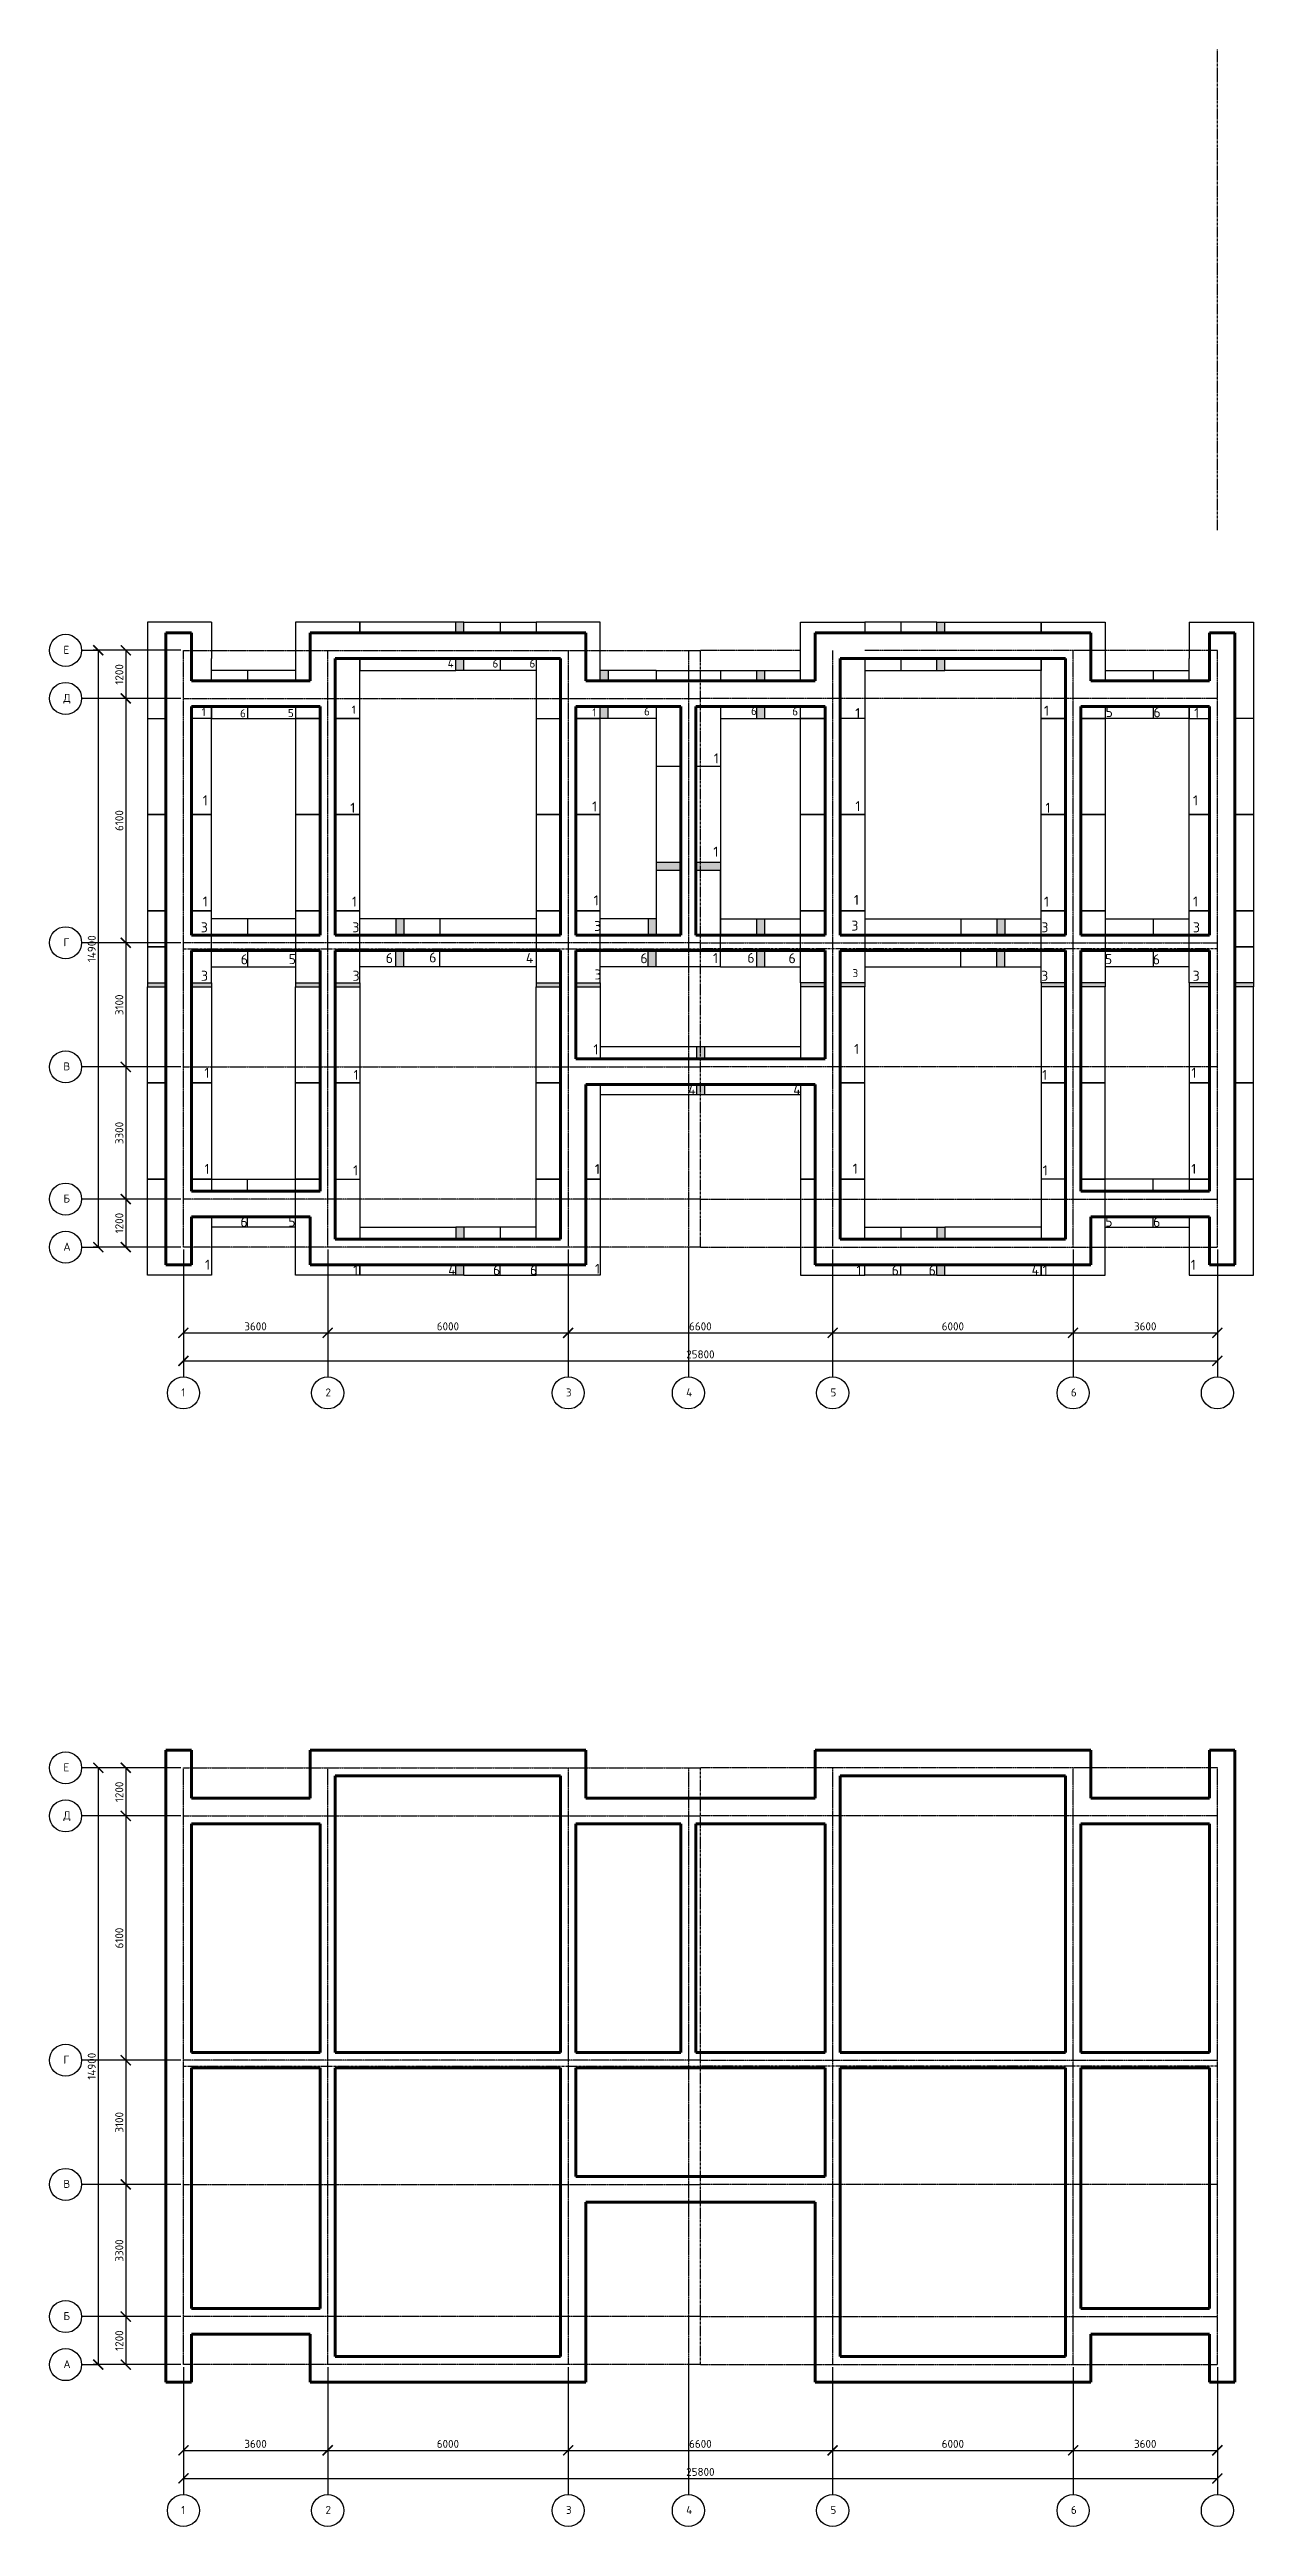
# Model space of a CAD drawing. Header units: millimetres. Extents: x -273369 to 399464, y -35443 to 194245.
# Drawn here: x -58098 to -28058, y -3287 to 58553 of the extents above; entities that cross this region are included whole.
import ezdxf

# ---------------------------------------------------------------- set-up
doc = ezdxf.new("R2010")
doc.units = ezdxf.units.MM
doc.linetypes.add('осевая', pattern=[50.8, 31.75, -6.35, 6.35, -6.35])
doc.linetypes.add('осеваяX2', pattern=[101.6, 63.5, -12.7, 12.7, -12.7])
doc.styles.add('Курс2', font='isocpeur.ttf', dxfattribs={"height": 2.5})
doc.dimstyles.new('Линейный', dxfattribs={"dimscale": 0, "dimtxt": 2, "dimasz": 2.5, "dimexe": 1.25, "dimexo": 0.625, "dimtad": 1, "dimtxsty": 'Курс2', "dimblk": 'ARCHTICK', "dimcen": 2.5, "dimadec": 0, "dimazin": 0, "dimtfac": 1, "dimtmove": 0, "dimatfit": 3, "dimldrblk": 'ARCHTICK', "dimfxl": 1, "dimarcsym": 0})
pattern_1 = [(90, (-6787.297, -7311.018), (6, -4e-16), [10, -2]), (90, (-6785.297, -7313.018), (6, -4e-16), [6, -1.5, 3, -1.5]), (90, (-6783.297, -7316.018), (6, -4e-16), [10, -2])]

msp = doc.modelspace()

# ---------------------------------------------------------------- texts
at = {"style": 'Курс2'}
for s, p in [('Е', (-57752.322, 43465.324)), ('Д', (-57752.322, 42265.324)), ('Г', (-57752.322, 36165.324)), ('В', (-57752.322, 33065.324)), ('Б', (-57752.322, 29765.324)), ('А', (-57752.322, 28565.324)), ('1', (-54812.322, 24925.324)), ('2', (-51212.322, 24925.324)), ('3', (-45212.322, 24925.324)), ('4', (-42212.322, 24925.324)), ('5', (-38612.322, 24925.324)), ('6', (-32612.322, 24925.324)), ('Е', (-57752.322, 15565.324)), ('Д', (-57752.322, 14365.324)), ('Г', (-57752.322, 8265.324)), ('В', (-57752.322, 5165.324)), ('Б', (-57752.322, 1865.324)), ('А', (-57752.322, 665.324)), ('1', (-54812.322, -2974.676)), ('2', (-51212.322, -2974.676)), ('3', (-45212.322, -2974.676)), ('4', (-42212.322, -2974.676)), ('5', (-38612.322, -2974.676)), ('6', (-32612.322, -2974.676))]:
    msp.add_text(s, height=200, dxfattribs=at).set_placement(p)
for s, insert, char_height, attachment_point in [('4', (-48163.381, 43323.212), 200, 1), ('6', (-47045.202, 43321.822), 200, 1), ('6', (-46122.934, 43321.822), 200, 1), ('1', (-54302.837, 42114.117), 200, 1), ('6', (-53344.125, 41881.058), 200, 7), ('5', (-52150.052, 41886.377), 200, 7), ('1', (-50556.345, 42172.096), 200, 1), ('1', (-44555.163, 42103.953), 200, 1), ('6', (-43262.854, 42126.813), 200, 1), ('6', (-40594.193, 42136.992), 200, 1), ('6', (-39565.434, 42126.813), 200, 1), ('1', (-37868.002, 42112.953), 250, 3), ('1', (-33159.129, 42172.096), 250, 3), ('5', (-31565.422, 41886.377), 250, 9), ('6', (-30371.349, 41881.058), 250, 9), ('1', (-29412.636, 42114.117), 250, 3), ('1', (-41521.158, 40980.502), 250, 1), ('1', (-54275.158, 39932.642), 250, 1), ('1', (-50594.225, 39747.533), 250, 1), ('1', (-44559.527, 39779.867), 250, 1), ('1', (-37863.638, 39788.867), 250, 3), ('1', (-33121.249, 39747.533), 250, 3), ('1', (-29440.316, 39932.642), 250, 3), ('1', (-41534.704, 38652.388), 250, 1), ('1', (-54275.158, 37406.946), 250, 1), ('1', (-50556.345, 37404.379), 250, 1), ('1', (-44521.648, 37436.714), 250, 1), ('1', (-37901.518, 37445.714), 250, 3), ('1', (-33159.129, 37404.379), 250, 3), ('1', (-29440.316, 37406.946), 250, 3), ('3', (-54324.055, 36763.686), 250, 1), ('3', (-50542.671, 36763.686), 250, 1), ('3', (-44507.973, 36796.021), 250, 1), ('3', (-37915.192, 36805.021), 250, 3), ('3', (-33172.803, 36763.686), 250, 3), ('3', (-29391.418, 36763.686), 250, 3), ('6', (-53326.739, 35712.706), 250, 7), ('5', (-52132.666, 35718.024), 250, 7), ('6', (-49708.8, 35995.04), 250, 1), ('6', (-48624.773, 36009.446), 250, 1), ('4', (-46213.179, 35994.789), 250, 1), ('6', (-43355.572, 35990.859), 250, 1), ('1', (-41542.56, 35994.488), 250, 1), ('6', (-40686.911, 36001.038), 250, 1), ('6', (-39658.152, 35990.859), 250, 1), ('5', (-31582.808, 35718.024), 250, 9), ('6', (-30388.735, 35712.706), 250, 9), ('3', (-54318.37, 35551.992), 250, 1), ('3', (-50536.985, 35551.992), 250, 1), ('3', (-44502.287, 35584.327), 250, 1), ('3', (-37920.878, 35593.327), 200, 3), ('3', (-33178.489, 35551.992), 250, 3), ('3', (-29397.104, 35551.992), 250, 3), ('1', (-44526.316, 33716.215), 250, 1), ('1', (-37896.849, 33725.215), 250, 3), ('1', (-54235.02, 33132.299), 250, 1), ('1', (-50511.624, 33079.277), 250, 1), ('1', (-33203.849, 33079.277), 250, 3), ('1', (-29480.454, 33132.299), 250, 3), ('4', (-42160.558, 32709.36), 250, 1), ('4', (-39539.706, 32711.813), 250, 1), ('1', (-54231.277, 30731.16), 250, 1), ('1', (-50524.105, 30695.639), 250, 1), ('1', (-44489.408, 30727.973), 250, 1), ('1', (-37933.758, 30736.973), 250, 3), ('1', (-33191.369, 30695.639), 250, 3), ('1', (-29484.197, 30731.16), 250, 3), ('6', (-53335.864, 29158.754), 250, 7), ('5', (-52141.791, 29164.073), 250, 7), ('5', (-31573.683, 29164.073), 250, 9), ('6', (-30379.61, 29158.754), 250, 9), ('1', (-54219.694, 28337.419), 250, 1), ('1', (-50523.056, 28203.415), 250, 1), ('4', (-48152.233, 27953.095), 250, 7), ('6', (-47034.054, 27954.484), 250, 7), ('6', (-46111.786, 27954.484), 250, 7), ('1', (-44488.358, 28235.75), 250, 1), ('1', (-37835.43, 28203.857), 250, 3), ('6', (-36905.124, 27951.563), 250, 9), ('6', (-35982.856, 27951.563), 250, 9), ('4', (-33405.568, 27961.156), 250, 9), ('1', (-33192.418, 28203.415), 250, 3), ('1', (-29495.78, 28337.419), 250, 3)]:
    msp.add_mtext_dynamic_manual_height_columns(s, width=4028.16466, gutter_width=12.5, heights=[0], dxfattribs=dict(at, insert=insert, char_height=char_height, attachment_point=attachment_point))

# ---------------------------------------------------------------- blocks, each defined once
blk = doc.blocks.new('_ArchTick')
at = {"color": 0, "linetype": 'ByBlock', "lineweight": 60, "const_width": 0.15}
blk.add_lwpolyline([(-0.5, -0.5), (0.5, 0.5)], dxfattribs=at)
blk = doc.blocks.new('*D162')
at = {"color": 0, "lineweight": -2, "transparency": 16777216}
for p, q in [((-54758, 690), (-54758, -1512)), ((-51158, 690), (-51158, -1512)), ((-54758, -1387), (-51158, -1387))]:
    blk.add_line(p, q, dxfattribs=at)
at = {"layer": 'Defpoints', "color": 0, "transparency": 16777216}
for p in [(-54758, 753), (-51158, 753), (-51158, -1387)]:
    blk.add_point(p, dxfattribs=at)
at = {"color": 0, "lineweight": -2, "transparency": 16777216, "xscale": 250, "yscale": 250, "zscale": 250, "rotation": 180}
blk.add_blockref('_ArchTick', (-54758, -1387), dxfattribs=at)
at = {"color": 0, "lineweight": -2, "transparency": 16777216, "xscale": 250, "yscale": 250, "zscale": 250}
blk.add_blockref('_ArchTick', (-51158, -1387), dxfattribs=at)
at = {"color": 0, "transparency": 16777216, "insert": (-52958, -1225), "char_height": 200, "attachment_point": 5, "style": 'Курс2'}
blk.add_mtext('3600', dxfattribs=at)
blk = doc.blocks.new('*D163')
at = {"color": 0, "lineweight": -2, "transparency": 16777216}
for p, q in [((-51158, 690), (-51158, -1512)), ((-45158, 690), (-45158, -1512)), ((-51158, -1387), (-45158, -1387))]:
    blk.add_line(p, q, dxfattribs=at)
at = {"layer": 'Defpoints', "color": 0, "transparency": 16777216}
for p in [(-51158, 753), (-45158, 753), (-45158, -1387)]:
    blk.add_point(p, dxfattribs=at)
at = {"color": 0, "lineweight": -2, "transparency": 16777216, "xscale": 250, "yscale": 250, "zscale": 250, "rotation": 180}
blk.add_blockref('_ArchTick', (-51158, -1387), dxfattribs=at)
at = {"color": 0, "lineweight": -2, "transparency": 16777216, "xscale": 250, "yscale": 250, "zscale": 250}
blk.add_blockref('_ArchTick', (-45158, -1387), dxfattribs=at)
at = {"color": 0, "transparency": 16777216, "insert": (-48158, -1225), "char_height": 200, "attachment_point": 5, "style": 'Курс2'}
blk.add_mtext('6000', dxfattribs=at)
blk = doc.blocks.new('*D164')
at = {"color": 0, "lineweight": -2, "transparency": 16777216}
for p, q in [((-45158, 690), (-45158, -1512)), ((-38558, 690), (-38558, -1512)), ((-45158, -1387), (-38558, -1387))]:
    blk.add_line(p, q, dxfattribs=at)
at = {"layer": 'Defpoints', "color": 0, "transparency": 16777216}
for p in [(-45158, 753), (-38558, 753), (-38558, -1387)]:
    blk.add_point(p, dxfattribs=at)
at = {"color": 0, "lineweight": -2, "transparency": 16777216, "xscale": 250, "yscale": 250, "zscale": 250, "rotation": 180}
blk.add_blockref('_ArchTick', (-45158, -1387), dxfattribs=at)
at = {"color": 0, "lineweight": -2, "transparency": 16777216, "xscale": 250, "yscale": 250, "zscale": 250}
blk.add_blockref('_ArchTick', (-38558, -1387), dxfattribs=at)
at = {"color": 0, "transparency": 16777216, "insert": (-41858, -1225), "char_height": 200, "attachment_point": 5, "style": 'Курс2'}
blk.add_mtext('6600', dxfattribs=at)
blk = doc.blocks.new('*D165')
at = {"color": 0, "lineweight": -2, "transparency": 16777216}
for p, q in [((-38558, 690), (-38558, -1512)), ((-32558, 690), (-32558, -1512)), ((-38558, -1387), (-32558, -1387))]:
    blk.add_line(p, q, dxfattribs=at)
at = {"layer": 'Defpoints', "color": 0, "transparency": 16777216}
for p in [(-38558, 753), (-32558, 753), (-32558, -1387)]:
    blk.add_point(p, dxfattribs=at)
at = {"color": 0, "lineweight": -2, "transparency": 16777216, "xscale": 250, "yscale": 250, "zscale": 250, "rotation": 180}
blk.add_blockref('_ArchTick', (-38558, -1387), dxfattribs=at)
at = {"color": 0, "lineweight": -2, "transparency": 16777216, "xscale": 250, "yscale": 250, "zscale": 250}
blk.add_blockref('_ArchTick', (-32558, -1387), dxfattribs=at)
at = {"color": 0, "transparency": 16777216, "insert": (-35558, -1225), "char_height": 200, "attachment_point": 5, "style": 'Курс2'}
blk.add_mtext('6000', dxfattribs=at)
blk = doc.blocks.new('*D166')
at = {"color": 0, "lineweight": -2, "transparency": 16777216}
for p, q in [((-32558, 690), (-32558, -1512)), ((-28958, 690), (-28958, -1512)), ((-32558, -1387), (-28958, -1387))]:
    blk.add_line(p, q, dxfattribs=at)
at = {"layer": 'Defpoints', "color": 0, "transparency": 16777216}
for p in [(-32558, 753), (-28958, 753), (-28958, -1387)]:
    blk.add_point(p, dxfattribs=at)
at = {"color": 0, "lineweight": -2, "transparency": 16777216, "xscale": 250, "yscale": 250, "zscale": 250, "rotation": 180}
blk.add_blockref('_ArchTick', (-32558, -1387), dxfattribs=at)
at = {"color": 0, "lineweight": -2, "transparency": 16777216, "xscale": 250, "yscale": 250, "zscale": 250}
blk.add_blockref('_ArchTick', (-28958, -1387), dxfattribs=at)
at = {"color": 0, "transparency": 16777216, "insert": (-30758, -1225), "char_height": 200, "attachment_point": 5, "style": 'Курс2'}
blk.add_mtext('3600', dxfattribs=at)
blk = doc.blocks.new('*D167')
at = {"color": 0, "lineweight": -2, "transparency": 16777216}
for p, q in [((-54758, 690), (-54758, -2212)), ((-28958, 690), (-28958, -2212)), ((-54758, -2087), (-28958, -2087))]:
    blk.add_line(p, q, dxfattribs=at)
at = {"layer": 'Defpoints', "color": 0, "transparency": 16777216}
for p in [(-54758, 753), (-28958, 753), (-28958, -2087)]:
    blk.add_point(p, dxfattribs=at)
at = {"color": 0, "lineweight": -2, "transparency": 16777216, "xscale": 250, "yscale": 250, "zscale": 250, "rotation": 180}
blk.add_blockref('_ArchTick', (-54758, -2087), dxfattribs=at)
at = {"color": 0, "lineweight": -2, "transparency": 16777216, "xscale": 250, "yscale": 250, "zscale": 250}
blk.add_blockref('_ArchTick', (-28958, -2087), dxfattribs=at)
at = {"color": 0, "transparency": 16777216, "insert": (-41858, -1925), "char_height": 200, "attachment_point": 5, "style": 'Курс2'}
blk.add_mtext('25800', dxfattribs=at)
blk = doc.blocks.new('*D168')
at = {"color": 0, "lineweight": -2, "transparency": 16777216}
for p, q in [((-54820, 15653), (-56321, 15653)), ((-56196, 15653), (-56196, 14453)), ((-54820, 14453), (-56321, 14453))]:
    blk.add_line(p, q, dxfattribs=at)
at = {"layer": 'Defpoints', "color": 0, "transparency": 16777216}
for p in [(-54758, 15653), (-56196, 14453), (-54758, 14453)]:
    blk.add_point(p, dxfattribs=at)
at = {"color": 0, "lineweight": -2, "transparency": 16777216, "xscale": 250, "yscale": 250, "zscale": 250}
for p, rotation in [((-56196, 15653), 90), ((-56196, 14453), 270)]:
    blk.add_blockref('_ArchTick', p, dxfattribs=dict(at, rotation=rotation))
at = {"color": 0, "transparency": 16777216, "insert": (-56358, 15053), "char_height": 200, "attachment_point": 5, "rotation": 90, "style": 'Курс2'}
blk.add_mtext('1200', dxfattribs=at)
blk = doc.blocks.new('*D169')
at = {"color": 0, "lineweight": -2, "transparency": 16777216}
for p, q in [((-54820, 14453), (-56321, 14453)), ((-56196, 14453), (-56196, 8353)), ((-54820, 8353), (-56321, 8353))]:
    blk.add_line(p, q, dxfattribs=at)
at = {"layer": 'Defpoints', "color": 0, "transparency": 16777216}
for p in [(-54758, 14453), (-56196, 8353), (-54758, 8353)]:
    blk.add_point(p, dxfattribs=at)
at = {"color": 0, "lineweight": -2, "transparency": 16777216, "xscale": 250, "yscale": 250, "zscale": 250}
for p, rotation in [((-56196, 14453), 90), ((-56196, 8353), 270)]:
    blk.add_blockref('_ArchTick', p, dxfattribs=dict(at, rotation=rotation))
at = {"color": 0, "transparency": 16777216, "insert": (-56358, 11403), "char_height": 200, "attachment_point": 5, "rotation": 90, "style": 'Курс2'}
blk.add_mtext('6100', dxfattribs=at)
blk = doc.blocks.new('*D170')
at = {"color": 0, "lineweight": -2, "transparency": 16777216}
for p, q in [((-54820, 8353), (-56321, 8353)), ((-56196, 8353), (-56196, 5253)), ((-54820, 5253), (-56321, 5253))]:
    blk.add_line(p, q, dxfattribs=at)
at = {"layer": 'Defpoints', "color": 0, "transparency": 16777216}
for p in [(-54758, 8353), (-56196, 5253), (-54758, 5253)]:
    blk.add_point(p, dxfattribs=at)
at = {"color": 0, "lineweight": -2, "transparency": 16777216, "xscale": 250, "yscale": 250, "zscale": 250}
for p, rotation in [((-56196, 8353), 90), ((-56196, 5253), 270)]:
    blk.add_blockref('_ArchTick', p, dxfattribs=dict(at, rotation=rotation))
at = {"color": 0, "transparency": 16777216, "insert": (-56358, 6803), "char_height": 200, "attachment_point": 5, "rotation": 90, "style": 'Курс2'}
blk.add_mtext('3100', dxfattribs=at)
blk = doc.blocks.new('*D171')
at = {"color": 0, "lineweight": -2, "transparency": 16777216}
for p, q in [((-54820, 5253), (-56321, 5253)), ((-56196, 5253), (-56196, 1953)), ((-54820, 1953), (-56321, 1953))]:
    blk.add_line(p, q, dxfattribs=at)
at = {"layer": 'Defpoints', "color": 0, "transparency": 16777216}
for p in [(-54758, 5253), (-56196, 1953), (-54758, 1953)]:
    blk.add_point(p, dxfattribs=at)
at = {"color": 0, "lineweight": -2, "transparency": 16777216, "xscale": 250, "yscale": 250, "zscale": 250}
for p, rotation in [((-56196, 5253), 90), ((-56196, 1953), 270)]:
    blk.add_blockref('_ArchTick', p, dxfattribs=dict(at, rotation=rotation))
at = {"color": 0, "transparency": 16777216, "insert": (-56358, 3603), "char_height": 200, "attachment_point": 5, "rotation": 90, "style": 'Курс2'}
blk.add_mtext('3300', dxfattribs=at)
blk = doc.blocks.new('*D172')
at = {"color": 0, "lineweight": -2, "transparency": 16777216}
for p, q in [((-54820, 1953), (-56321, 1953)), ((-56196, 1953), (-56196, 753)), ((-54820, 753), (-56321, 753))]:
    blk.add_line(p, q, dxfattribs=at)
at = {"layer": 'Defpoints', "color": 0, "transparency": 16777216}
for p in [(-54758, 1953), (-56196, 753), (-54758, 753)]:
    blk.add_point(p, dxfattribs=at)
at = {"color": 0, "lineweight": -2, "transparency": 16777216, "xscale": 250, "yscale": 250, "zscale": 250}
for p, rotation in [((-56196, 1953), 90), ((-56196, 753), 270)]:
    blk.add_blockref('_ArchTick', p, dxfattribs=dict(at, rotation=rotation))
at = {"color": 0, "transparency": 16777216, "insert": (-56358, 1353), "char_height": 200, "attachment_point": 5, "rotation": 90, "style": 'Курс2'}
blk.add_mtext('1200', dxfattribs=at)
blk = doc.blocks.new('*D173')
at = {"color": 0, "lineweight": -2, "transparency": 16777216}
for p, q in [((-54820, 15653), (-57007, 15653)), ((-56882, 15653), (-56882, 753)), ((-54820, 753), (-57007, 753))]:
    blk.add_line(p, q, dxfattribs=at)
at = {"layer": 'Defpoints', "color": 0, "transparency": 16777216}
for p in [(-54758, 15653), (-56882, 753), (-54758, 753)]:
    blk.add_point(p, dxfattribs=at)
at = {"color": 0, "lineweight": -2, "transparency": 16777216, "xscale": 250, "yscale": 250, "zscale": 250}
for p, rotation in [((-56882, 15653), 90), ((-56882, 753), 270)]:
    blk.add_blockref('_ArchTick', p, dxfattribs=dict(at, rotation=rotation))
at = {"color": 0, "transparency": 16777216, "insert": (-57045, 8203), "char_height": 200, "attachment_point": 5, "rotation": 90, "style": 'Курс2'}
blk.add_mtext('14900', dxfattribs=at)
blk = doc.blocks.new('*D186')
at = {"color": 0, "lineweight": -2, "transparency": 16777216}
for p, q in [((-54758, 28590), (-54758, 26388)), ((-51158, 28590), (-51158, 26388)), ((-54758, 26513), (-51158, 26513))]:
    blk.add_line(p, q, dxfattribs=at)
at = {"layer": 'Defpoints', "color": 0, "transparency": 16777216}
for p in [(-54758, 28653), (-51158, 28653), (-51158, 26513)]:
    blk.add_point(p, dxfattribs=at)
at = {"color": 0, "lineweight": -2, "transparency": 16777216, "xscale": 250, "yscale": 250, "zscale": 250, "rotation": 180}
blk.add_blockref('_ArchTick', (-54758, 26513), dxfattribs=at)
at = {"color": 0, "lineweight": -2, "transparency": 16777216, "xscale": 250, "yscale": 250, "zscale": 250}
blk.add_blockref('_ArchTick', (-51158, 26513), dxfattribs=at)
at = {"color": 0, "transparency": 16777216, "insert": (-52958, 26675), "char_height": 200, "attachment_point": 5, "style": 'Курс2'}
blk.add_mtext('3600', dxfattribs=at)
blk = doc.blocks.new('*D187')
at = {"color": 0, "lineweight": -2, "transparency": 16777216}
for p, q in [((-51158, 28590), (-51158, 26388)), ((-45158, 28590), (-45158, 26388)), ((-51158, 26513), (-45158, 26513))]:
    blk.add_line(p, q, dxfattribs=at)
at = {"layer": 'Defpoints', "color": 0, "transparency": 16777216}
for p in [(-51158, 28653), (-45158, 28653), (-45158, 26513)]:
    blk.add_point(p, dxfattribs=at)
at = {"color": 0, "lineweight": -2, "transparency": 16777216, "xscale": 250, "yscale": 250, "zscale": 250, "rotation": 180}
blk.add_blockref('_ArchTick', (-51158, 26513), dxfattribs=at)
at = {"color": 0, "lineweight": -2, "transparency": 16777216, "xscale": 250, "yscale": 250, "zscale": 250}
blk.add_blockref('_ArchTick', (-45158, 26513), dxfattribs=at)
at = {"color": 0, "transparency": 16777216, "insert": (-48158, 26675), "char_height": 200, "attachment_point": 5, "style": 'Курс2'}
blk.add_mtext('6000', dxfattribs=at)
blk = doc.blocks.new('*D188')
at = {"color": 0, "lineweight": -2, "transparency": 16777216}
for p, q in [((-45158, 28590), (-45158, 26388)), ((-38558, 28590), (-38558, 26388)), ((-45158, 26513), (-38558, 26513))]:
    blk.add_line(p, q, dxfattribs=at)
at = {"layer": 'Defpoints', "color": 0, "transparency": 16777216}
for p in [(-45158, 28653), (-38558, 28653), (-38558, 26513)]:
    blk.add_point(p, dxfattribs=at)
at = {"color": 0, "lineweight": -2, "transparency": 16777216, "xscale": 250, "yscale": 250, "zscale": 250, "rotation": 180}
blk.add_blockref('_ArchTick', (-45158, 26513), dxfattribs=at)
at = {"color": 0, "lineweight": -2, "transparency": 16777216, "xscale": 250, "yscale": 250, "zscale": 250}
blk.add_blockref('_ArchTick', (-38558, 26513), dxfattribs=at)
at = {"color": 0, "transparency": 16777216, "insert": (-41858, 26675), "char_height": 200, "attachment_point": 5, "style": 'Курс2'}
blk.add_mtext('6600', dxfattribs=at)
blk = doc.blocks.new('*D189')
at = {"color": 0, "lineweight": -2, "transparency": 16777216}
for p, q in [((-38558, 28590), (-38558, 26388)), ((-32558, 28590), (-32558, 26388)), ((-38558, 26513), (-32558, 26513))]:
    blk.add_line(p, q, dxfattribs=at)
at = {"layer": 'Defpoints', "color": 0, "transparency": 16777216}
for p in [(-38558, 28653), (-32558, 28653), (-32558, 26513)]:
    blk.add_point(p, dxfattribs=at)
at = {"color": 0, "lineweight": -2, "transparency": 16777216, "xscale": 250, "yscale": 250, "zscale": 250, "rotation": 180}
blk.add_blockref('_ArchTick', (-38558, 26513), dxfattribs=at)
at = {"color": 0, "lineweight": -2, "transparency": 16777216, "xscale": 250, "yscale": 250, "zscale": 250}
blk.add_blockref('_ArchTick', (-32558, 26513), dxfattribs=at)
at = {"color": 0, "transparency": 16777216, "insert": (-35558, 26675), "char_height": 200, "attachment_point": 5, "style": 'Курс2'}
blk.add_mtext('6000', dxfattribs=at)
blk = doc.blocks.new('*D190')
at = {"color": 0, "lineweight": -2, "transparency": 16777216}
for p, q in [((-32558, 28590), (-32558, 26388)), ((-28958, 28590), (-28958, 26388)), ((-32558, 26513), (-28958, 26513))]:
    blk.add_line(p, q, dxfattribs=at)
at = {"layer": 'Defpoints', "color": 0, "transparency": 16777216}
for p in [(-32558, 28653), (-28958, 28653), (-28958, 26513)]:
    blk.add_point(p, dxfattribs=at)
at = {"color": 0, "lineweight": -2, "transparency": 16777216, "xscale": 250, "yscale": 250, "zscale": 250, "rotation": 180}
blk.add_blockref('_ArchTick', (-32558, 26513), dxfattribs=at)
at = {"color": 0, "lineweight": -2, "transparency": 16777216, "xscale": 250, "yscale": 250, "zscale": 250}
blk.add_blockref('_ArchTick', (-28958, 26513), dxfattribs=at)
at = {"color": 0, "transparency": 16777216, "insert": (-30758, 26675), "char_height": 200, "attachment_point": 5, "style": 'Курс2'}
blk.add_mtext('3600', dxfattribs=at)
blk = doc.blocks.new('*D191')
at = {"color": 0, "lineweight": -2, "transparency": 16777216}
for p, q in [((-54758, 28590), (-54758, 25688)), ((-28958, 28590), (-28958, 25688)), ((-54758, 25813), (-28958, 25813))]:
    blk.add_line(p, q, dxfattribs=at)
at = {"layer": 'Defpoints', "color": 0, "transparency": 16777216}
for p in [(-54758, 28653), (-28958, 28653), (-28958, 25813)]:
    blk.add_point(p, dxfattribs=at)
at = {"color": 0, "lineweight": -2, "transparency": 16777216, "xscale": 250, "yscale": 250, "zscale": 250, "rotation": 180}
blk.add_blockref('_ArchTick', (-54758, 25813), dxfattribs=at)
at = {"color": 0, "lineweight": -2, "transparency": 16777216, "xscale": 250, "yscale": 250, "zscale": 250}
blk.add_blockref('_ArchTick', (-28958, 25813), dxfattribs=at)
at = {"color": 0, "transparency": 16777216, "insert": (-41858, 25975), "char_height": 200, "attachment_point": 5, "style": 'Курс2'}
blk.add_mtext('25800', dxfattribs=at)
blk = doc.blocks.new('*D192')
at = {"color": 0, "lineweight": -2, "transparency": 16777216}
for p, q in [((-54820, 43553), (-56321, 43553)), ((-56196, 43553), (-56196, 42353)), ((-54820, 42353), (-56321, 42353))]:
    blk.add_line(p, q, dxfattribs=at)
at = {"layer": 'Defpoints', "color": 0, "transparency": 16777216}
for p in [(-54758, 43553), (-56196, 42353), (-54758, 42353)]:
    blk.add_point(p, dxfattribs=at)
at = {"color": 0, "lineweight": -2, "transparency": 16777216, "xscale": 250, "yscale": 250, "zscale": 250}
for p, rotation in [((-56196, 43553), 90), ((-56196, 42353), 270)]:
    blk.add_blockref('_ArchTick', p, dxfattribs=dict(at, rotation=rotation))
at = {"color": 0, "transparency": 16777216, "insert": (-56358, 42953), "char_height": 200, "attachment_point": 5, "rotation": 90, "style": 'Курс2'}
blk.add_mtext('1200', dxfattribs=at)
blk = doc.blocks.new('*D193')
at = {"color": 0, "lineweight": -2, "transparency": 16777216}
for p, q in [((-54820, 42353), (-56321, 42353)), ((-56196, 42353), (-56196, 36253)), ((-54820, 36253), (-56321, 36253))]:
    blk.add_line(p, q, dxfattribs=at)
at = {"layer": 'Defpoints', "color": 0, "transparency": 16777216}
for p in [(-54758, 42353), (-56196, 36253), (-54758, 36253)]:
    blk.add_point(p, dxfattribs=at)
at = {"color": 0, "lineweight": -2, "transparency": 16777216, "xscale": 250, "yscale": 250, "zscale": 250}
for p, rotation in [((-56196, 42353), 90), ((-56196, 36253), 270)]:
    blk.add_blockref('_ArchTick', p, dxfattribs=dict(at, rotation=rotation))
at = {"color": 0, "transparency": 16777216, "insert": (-56358, 39303), "char_height": 200, "attachment_point": 5, "rotation": 90, "style": 'Курс2'}
blk.add_mtext('6100', dxfattribs=at)
blk = doc.blocks.new('*D194')
at = {"color": 0, "lineweight": -2, "transparency": 16777216}
for p, q in [((-54820, 36253), (-56321, 36253)), ((-56196, 36253), (-56196, 33153)), ((-54820, 33153), (-56321, 33153))]:
    blk.add_line(p, q, dxfattribs=at)
at = {"layer": 'Defpoints', "color": 0, "transparency": 16777216}
for p in [(-54758, 36253), (-56196, 33153), (-54758, 33153)]:
    blk.add_point(p, dxfattribs=at)
at = {"color": 0, "lineweight": -2, "transparency": 16777216, "xscale": 250, "yscale": 250, "zscale": 250}
for p, rotation in [((-56196, 36253), 90), ((-56196, 33153), 270)]:
    blk.add_blockref('_ArchTick', p, dxfattribs=dict(at, rotation=rotation))
at = {"color": 0, "transparency": 16777216, "insert": (-56358, 34703), "char_height": 200, "attachment_point": 5, "rotation": 90, "style": 'Курс2'}
blk.add_mtext('3100', dxfattribs=at)
blk = doc.blocks.new('*D195')
at = {"color": 0, "lineweight": -2, "transparency": 16777216}
for p, q in [((-54820, 33153), (-56321, 33153)), ((-56196, 33153), (-56196, 29853)), ((-54820, 29853), (-56321, 29853))]:
    blk.add_line(p, q, dxfattribs=at)
at = {"layer": 'Defpoints', "color": 0, "transparency": 16777216}
for p in [(-54758, 33153), (-56196, 29853), (-54758, 29853)]:
    blk.add_point(p, dxfattribs=at)
at = {"color": 0, "lineweight": -2, "transparency": 16777216, "xscale": 250, "yscale": 250, "zscale": 250}
for p, rotation in [((-56196, 33153), 90), ((-56196, 29853), 270)]:
    blk.add_blockref('_ArchTick', p, dxfattribs=dict(at, rotation=rotation))
at = {"color": 0, "transparency": 16777216, "insert": (-56358, 31503), "char_height": 200, "attachment_point": 5, "rotation": 90, "style": 'Курс2'}
blk.add_mtext('3300', dxfattribs=at)
blk = doc.blocks.new('*D196')
at = {"color": 0, "lineweight": -2, "transparency": 16777216}
for p, q in [((-54820, 29853), (-56321, 29853)), ((-56196, 29853), (-56196, 28653)), ((-54820, 28653), (-56321, 28653))]:
    blk.add_line(p, q, dxfattribs=at)
at = {"layer": 'Defpoints', "color": 0, "transparency": 16777216}
for p in [(-54758, 29853), (-56196, 28653), (-54758, 28653)]:
    blk.add_point(p, dxfattribs=at)
at = {"color": 0, "lineweight": -2, "transparency": 16777216, "xscale": 250, "yscale": 250, "zscale": 250}
for p, rotation in [((-56196, 29853), 90), ((-56196, 28653), 270)]:
    blk.add_blockref('_ArchTick', p, dxfattribs=dict(at, rotation=rotation))
at = {"color": 0, "transparency": 16777216, "insert": (-56358, 29253), "char_height": 200, "attachment_point": 5, "rotation": 90, "style": 'Курс2'}
blk.add_mtext('1200', dxfattribs=at)
blk = doc.blocks.new('*D197')
at = {"color": 0, "lineweight": -2, "transparency": 16777216}
for p, q in [((-54820, 43553), (-57007, 43553)), ((-56882, 43553), (-56882, 28653)), ((-54820, 28653), (-57007, 28653))]:
    blk.add_line(p, q, dxfattribs=at)
at = {"layer": 'Defpoints', "color": 0, "transparency": 16777216}
for p in [(-54758, 43553), (-56882, 28653), (-54758, 28653)]:
    blk.add_point(p, dxfattribs=at)
at = {"color": 0, "lineweight": -2, "transparency": 16777216, "xscale": 250, "yscale": 250, "zscale": 250}
for p, rotation in [((-56882, 43553), 90), ((-56882, 28653), 270)]:
    blk.add_blockref('_ArchTick', p, dxfattribs=dict(at, rotation=rotation))
at = {"color": 0, "transparency": 16777216, "insert": (-57045, 36103), "char_height": 200, "attachment_point": 5, "rotation": 90, "style": 'Курс2'}
blk.add_mtext('14900', dxfattribs=at)

# ---------------------------------------------------------------- dimensions: what is measured, and where the dimension line sits
for base, p1, p2, picture, middle in [((-56882.479, 28652.601), (-54757.737, 43552.601), (-54757.737, 28652.601), '*D197', (-57044.979, 36102.601)), ((-56195.58, 42352.601), (-54757.737, 43552.601), (-54757.737, 42352.601), '*D192', (-56358.08, 42952.601)), ((-56195.58, 36252.601), (-54757.737, 42352.601), (-54757.737, 36252.601), '*D193', (-56358.08, 39302.601)), ((-56195.58, 33152.601), (-54757.737, 36252.601), (-54757.737, 33152.601), '*D194', (-56358.08, 34702.601)), ((-56195.58, 29852.601), (-54757.737, 33152.601), (-54757.737, 29852.601), '*D195', (-56358.08, 31502.601)), ((-56195.58, 28652.601), (-54757.737, 29852.601), (-54757.737, 28652.601), '*D196', (-56358.08, 29252.601)), ((-56882.479, 752.601), (-54757.737, 15652.601), (-54757.737, 752.601), '*D173', (-57044.979, 8202.601)), ((-56195.58, 14452.601), (-54757.737, 15652.601), (-54757.737, 14452.601), '*D168', (-56358.08, 15052.601)), ((-56195.58, 8352.601), (-54757.737, 14452.601), (-54757.737, 8352.601), '*D169', (-56358.08, 11402.601)), ((-56195.58, 5252.601), (-54757.737, 8352.601), (-54757.737, 5252.601), '*D170', (-56358.08, 6802.601)), ((-56195.58, 1952.601), (-54757.737, 5252.601), (-54757.737, 1952.601), '*D171', (-56358.08, 3602.601)), ((-56195.58, 752.601), (-54757.737, 1952.601), (-54757.737, 752.601), '*D172', (-56358.08, 1352.601))]:
    dim = msp.add_linear_dim(base=base, p1=p1, p2=p2, angle=90, dimstyle='Линейный')
    dim.commit()
    dim.dimension.update_dxf_attribs({"geometry": picture, "text_midpoint": middle})
for base, p1, p2, picture, middle in [((-51157.737, 26512.601), (-54757.737, 28652.601), (-51157.737, 28652.601), '*D186', (-52957.737, 26675.101)), ((-28957.737, 25812.601), (-54757.737, 28652.601), (-28957.737, 28652.601), '*D191', (-41857.737, 25975.101)), ((-45157.737, 26512.601), (-51157.737, 28652.601), (-45157.737, 28652.601), '*D187', (-48157.737, 26675.101)), ((-38557.737, 26512.601), (-45157.737, 28652.601), (-38557.737, 28652.601), '*D188', (-41857.737, 26675.101)), ((-32557.737, 26512.601), (-38557.737, 28652.601), (-32557.737, 28652.601), '*D189', (-35557.737, 26675.101)), ((-28957.737, 26512.601), (-32557.737, 28652.601), (-28957.737, 28652.601), '*D190', (-30757.737, 26675.101)), ((-51157.737, -1387.399), (-54757.737, 752.601), (-51157.737, 752.601), '*D162', (-52957.737, -1224.899)), ((-28957.737, -2087.399), (-54757.737, 752.601), (-28957.737, 752.601), '*D167', (-41857.737, -1924.899)), ((-45157.737, -1387.399), (-51157.737, 752.601), (-45157.737, 752.601), '*D163', (-48157.737, -1224.899)), ((-38557.737, -1387.399), (-45157.737, 752.601), (-38557.737, 752.601), '*D164', (-41857.737, -1224.899)), ((-32557.737, -1387.399), (-38557.737, 752.601), (-32557.737, 752.601), '*D165', (-35557.737, -1224.899)), ((-28957.737, -1387.399), (-32557.737, 752.601), (-28957.737, 752.601), '*D166', (-30757.737, -1224.899))]:
    dim = msp.add_linear_dim(base=base, p1=p1, p2=p2, dimstyle='Линейный')
    dim.commit()
    dim.dimension.update_dxf_attribs({"geometry": picture, "text_midpoint": middle})

# ---------------------------------------------------------------- hatches: boundary and pattern name
h = msp.add_hatch()
h.set_pattern_fill('GOST_WOOD', color=256, style=0)
h.set_pattern_definition(pattern_1)
h.paths.add_polyline_path([(-47757.737, 29152.601), (-47957.737, 29152.601), (-47957.737, 28852.601), (-47757.737, 28852.601)])
h.paths.add_polyline_path([(-47757.737, 27952.601), (-47757.737, 28212.601), (-47957.737, 28212.601), (-47957.737, 27952.601)])
h.paths.add_polyline_path([(-51347.737, 35152.601), (-51347.737, 35252.601), (-51957.737, 35252.601), (-51957.737, 35152.601)])
h.paths.add_polyline_path([(-50357.737, 35152.601), (-50357.737, 35252.601), (-50967.737, 35252.601), (-50967.737, 35152.601)])
h.paths.add_polyline_path([(-54557.737, 35252.601), (-54557.737, 35152.601), (-54057.737, 35152.601), (-54057.737, 35252.601)])
h.paths.add_polyline_path([(-55657.737, 35252.601), (-55657.737, 35152.601), (-55197.737, 35152.601), (-55197.737, 35252.601)])
h.paths.add_polyline_path([(-47957.737, 43992.601), (-47757.737, 43992.601), (-47757.737, 44252.601), (-47957.737, 44252.601)])
h.paths.add_polyline_path([(-47957.737, 43052.601), (-47757.737, 43052.601), (-47757.737, 43352.601), (-47957.737, 43352.601)])
h = msp.add_hatch()
h.set_pattern_fill('GOST_WOOD', color=256, style=0)
h.set_pattern_definition(pattern_1)
h.paths.add_polyline_path([(-35957.737, 28852.601), (-35757.737, 28852.601), (-35757.737, 29152.601), (-35957.737, 29152.601)])
h.paths.add_polyline_path([(-35757.737, 27952.601), (-35757.737, 28212.601), (-35957.737, 28212.601), (-35957.737, 27952.601)])
h.paths.add_polyline_path([(-31757.737, 35152.601), (-31757.737, 35252.601), (-32367.737, 35252.601), (-32367.737, 35152.601)])
h.paths.add_polyline_path([(-32747.737, 35152.601), (-32747.737, 35252.601), (-33357.737, 35252.601), (-33357.737, 35152.601)])
h.paths.add_polyline_path([(-29657.737, 35252.601), (-29657.737, 35152.601), (-29157.737, 35152.601), (-29157.737, 35252.601)])
h.paths.add_polyline_path([(-28517.737, 35252.601), (-28517.737, 35152.601), (-28057.737, 35152.601), (-28057.737, 35252.601)])
h.paths.add_polyline_path([(-35757.737, 44252.601), (-35957.737, 44252.601), (-35957.737, 43992.601), (-35757.737, 43992.601)])
h.paths.add_polyline_path([(-35757.737, 43352.601), (-35957.737, 43352.601), (-35957.737, 43052.601), (-35757.737, 43052.601)])
h = msp.add_hatch()
h.set_pattern_fill('GOST_WOOD', color=256, style=0)
h.set_pattern_definition(pattern_1)
h.paths.add_polyline_path([(-44157.737, 43052.601), (-44357.737, 43052.601), (-44357.737, 42792.601), (-44157.737, 42792.601)])
h.paths.add_polyline_path([(-44157.737, 42152.601), (-44357.737, 42152.601), (-44357.737, 41852.601), (-44157.737, 41852.601)])
h = msp.add_hatch()
h.set_pattern_fill('GOST_WOOD', color=256, style=0)
h.set_pattern_definition([(90, (-6787.297, -1111.018), (6, -4e-16), [10, -2]), (90, (-6785.297, -1113.018), (6, -4e-16), [6, -1.5, 3, -1.5]), (90, (-6783.297, -1116.018), (6, -4e-16), [10, -2])])
h.paths.add_polyline_path([(-40257.737, 42152.601), (-40457.737, 42152.601), (-40457.737, 41852.601), (-40257.737, 41852.601)])
h.paths.add_polyline_path([(-40457.737, 42792.601), (-40257.737, 42792.601), (-40257.737, 43052.601), (-40457.737, 43052.601)])
h = msp.add_hatch()
h.set_pattern_fill('GOST_WOOD', color=256, style=0)
h.set_pattern_definition(pattern_1)
h.paths.add_polyline_path([(-42347.737, 38252.601), (-42957.737, 38252.601), (-42957.737, 38052.601), (-42347.737, 38052.601)])
h.paths.add_polyline_path([(-41357.737, 38252.601), (-41857.737, 38252.601), (-41857.737, 38052.601), (-41357.737, 38052.601)])
h.paths.add_polyline_path([(-41857.737, 38252.601), (-41967.737, 38252.601), (-41967.737, 38052.601), (-41857.737, 38052.601)])
h = msp.add_hatch()
h.set_pattern_fill('GOST_WOOD', color=256, style=0)
h.set_pattern_definition(pattern_1)
h.paths.add_polyline_path([(-49457.737, 36442.601), (-49257.737, 36442.601), (-49257.737, 36852.601), (-49457.737, 36852.601)])
h.paths.add_polyline_path([(-49257.737, 36062.601), (-49457.737, 36062.601), (-49457.737, 35652.601), (-49257.737, 35652.601)])
h = msp.add_hatch()
h.set_pattern_fill('GOST_WOOD', color=256, style=0)
h.set_pattern_definition(pattern_1)
h.paths.add_polyline_path([(-43157.737, 36442.601), (-42957.737, 36442.601), (-42957.737, 36852.601), (-43157.737, 36852.601)])
h.paths.add_polyline_path([(-42957.737, 36062.601), (-43157.737, 36062.601), (-43157.737, 35652.601), (-42957.737, 35652.601)])
h = msp.add_hatch()
h.set_pattern_fill('GOST_WOOD', color=256, style=0)
h.set_pattern_definition(pattern_1)
h.paths.add_polyline_path([(-40257.737, 36852.601), (-40457.737, 36852.601), (-40457.737, 36442.601), (-40257.737, 36442.601)])
h.paths.add_polyline_path([(-40257.737, 36062.601), (-40457.737, 36062.601), (-40457.737, 35652.601), (-40257.737, 35652.601)])
h = msp.add_hatch()
h.set_pattern_fill('GOST_WOOD', color=256, style=0)
h.set_pattern_definition(pattern_1)
h.paths.add_polyline_path([(-34257.737, 36852.601), (-34457.737, 36852.601), (-34457.737, 36442.601), (-34257.737, 36442.601)])
h.paths.add_polyline_path([(-34457.737, 35652.601), (-34257.737, 35652.601), (-34257.737, 36062.601), (-34457.737, 36062.601)])
h = msp.add_hatch()
h.set_pattern_fill('GOST_WOOD', color=256, style=0)
h.set_pattern_definition(pattern_1)
h.paths.add_polyline_path([(-44967.737, 35252.601), (-44967.737, 35152.601), (-44357.737, 35152.601), (-44357.737, 35252.601)])
h.paths.add_polyline_path([(-45347.737, 35152.601), (-45347.737, 35252.601), (-45957.737, 35252.601), (-45957.737, 35152.601)])
h = msp.add_hatch()
h.set_pattern_fill('GOST_WOOD', color=256, style=0)
h.set_pattern_definition(pattern_1)
h.paths.add_polyline_path([(-39357.737, 35252.601), (-39357.737, 35152.601), (-38747.737, 35152.601), (-38747.737, 35252.601)])
h.paths.add_polyline_path([(-37757.737, 35152.601), (-37757.737, 35252.601), (-38367.737, 35252.601), (-38367.737, 35152.601)])
h = msp.add_hatch()
h.set_pattern_fill('GOST_WOOD', color=256, style=0)
h.set_pattern_definition(pattern_1)
h.paths.add_polyline_path([(-41857.737, 33652.601), (-41957.737, 33652.601), (-41957.737, 33352.601), (-41857.737, 33352.601)])
h.paths.add_polyline_path([(-41757.737, 33652.601), (-41857.737, 33652.601), (-41857.737, 33352.601), (-41757.737, 33352.601)])
h.paths.add_polyline_path([(-41857.737, 32712.601), (-41957.737, 32712.601), (-41957.737, 32452.601), (-41857.737, 32452.601)])
h.paths.add_polyline_path([(-41757.737, 32712.601), (-41857.737, 32712.601), (-41857.737, 32452.601), (-41757.737, 32452.601)])

# ---------------------------------------------------------------- linework, layer by layer
at = {"color": 116, "linetype": 'осеваяX2', "true_color": 0x136734}
msp.add_line((-28957.737, 46552.601), (-28957.737, 58552.601), dxfattribs=at)
for p, q in [((-55657.737, 44252.601), (-55657.737, 41852.601)), ((-54057.737, 44252.601), (-55657.737, 44252.601)), ((-54057.737, 44252.601), (-54057.737, 43352.601)), ((-51957.737, 44252.601), (-51957.737, 42792.601)), ((-50357.737, 44252.601), (-51957.737, 44252.601)), ((-50357.737, 43992.601), (-50357.737, 44252.601)), ((-50357.737, 44252.601), (-50357.737, 43992.601)), ((-47957.737, 44252.601), (-50357.737, 44252.601)), ((-47957.737, 43992.601), (-47957.737, 44252.601)), ((-47757.737, 44252.601), (-47957.737, 44252.601)), ((-47757.737, 43992.601), (-47757.737, 44252.601)), ((-47757.737, 44252.601), (-46857.737, 44252.601)), ((-46857.737, 44252.601), (-45957.737, 44252.601)), ((-46857.737, 44252.601), (-46857.737, 43992.601)), ((-46857.737, 44252.601), (-46857.737, 43992.601)), ((-45957.737, 44252.601), (-45957.737, 43992.601)), ((-44357.737, 44252.601), (-45957.737, 44252.601)), ((-45957.737, 44252.601), (-45957.737, 43992.601)), ((-44357.737, 42792.601), (-44357.737, 44252.601)), ((-39357.737, 42792.601), (-39357.737, 44252.601)), ((-39357.737, 42792.601), (-39357.737, 44252.601)), ((-39357.737, 44252.601), (-37757.737, 44252.601)), ((-37757.737, 44252.601), (-37757.737, 43992.601)), ((-37757.737, 44252.601), (-37757.737, 43992.601)), ((-36857.737, 44252.601), (-37757.737, 44252.601)), ((-35957.737, 44252.601), (-36857.737, 44252.601)), ((-36857.737, 44252.601), (-36857.737, 43992.601)), ((-36857.737, 44252.601), (-36857.737, 43992.601)), ((-35957.737, 43992.601), (-35957.737, 44252.601)), ((-35957.737, 44252.601), (-35757.737, 44252.601)), ((-35757.737, 43992.601), (-35757.737, 44252.601)), ((-35757.737, 44252.601), (-33357.737, 44252.601)), ((-33357.737, 43992.601), (-33357.737, 44252.601)), ((-33357.737, 44252.601), (-31757.737, 44252.601)), ((-33357.737, 44252.601), (-33357.737, 43992.601)), ((-31757.737, 44252.601), (-31757.737, 42792.601)), ((-29657.737, 44252.601), (-28057.737, 44252.601)), ((-29657.737, 44252.601), (-29657.737, 43352.601)), ((-28057.737, 44252.601), (-28057.737, 41852.601)), ((-56882.479, 43552.601), (-57282.479, 43552.601)), ((-54057.737, 42792.601), (-54057.737, 43352.601)), ((-50357.737, 41852.601), (-50357.737, 43352.601)), ((-50357.737, 43352.601), (-50357.737, 43052.601)), ((-47957.737, 43052.601), (-47957.737, 43352.601)), ((-47757.737, 43052.601), (-47757.737, 43352.601)), ((-46857.737, 43352.601), (-46857.737, 43052.601)), ((-46857.737, 43352.601), (-46857.737, 43052.601)), ((-45957.737, 43352.601), (-45957.737, 41852.601)), ((-45957.737, 43352.601), (-45957.737, 43052.601)), ((-37757.737, 43352.601), (-37757.737, 41852.601)), ((-37757.737, 43352.601), (-37757.737, 43052.601)), ((-36857.737, 43352.601), (-36857.737, 43052.601)), ((-36857.737, 43352.601), (-36857.737, 43052.601)), ((-35957.737, 43052.601), (-35957.737, 43352.601)), ((-35757.737, 43052.601), (-35757.737, 43352.601)), ((-33357.737, 41852.601), (-33357.737, 43352.601)), ((-33357.737, 43352.601), (-33357.737, 43052.601)), ((-29657.737, 42792.601), (-29657.737, 43352.601)), ((-53157.737, 43052.601), (-54057.737, 43052.601)), ((-51957.737, 43052.601), (-53157.737, 43052.601)), ((-53157.737, 43052.601), (-53157.737, 42792.601)), ((-50357.737, 43052.601), (-47957.737, 43052.601)), ((-47757.737, 43052.601), (-47957.737, 43052.601)), ((-46857.737, 43052.601), (-47757.737, 43052.601)), ((-45957.737, 43052.601), (-46857.737, 43052.601)), ((-44157.737, 43052.601), (-44357.737, 43052.601)), ((-42957.737, 43052.601), (-44157.737, 43052.601)), ((-44157.737, 43052.601), (-44157.737, 42792.601)), ((-42957.737, 43052.601), (-41357.737, 43052.601)), ((-42957.737, 43052.601), (-42957.737, 42792.601)), ((-41357.737, 43052.601), (-41357.737, 42792.601)), ((-41357.737, 43052.601), (-40457.737, 43052.601)), ((-40457.737, 43052.601), (-40257.737, 43052.601)), ((-40457.737, 43052.601), (-40457.737, 42792.601)), ((-40257.737, 43052.601), (-39357.737, 43052.601)), ((-40257.737, 43052.601), (-40257.737, 42792.601)), ((-37757.737, 43052.601), (-36857.737, 43052.601)), ((-36857.737, 43052.601), (-35957.737, 43052.601)), ((-35957.737, 43052.601), (-35757.737, 43052.601)), ((-33357.737, 43052.601), (-35757.737, 43052.601)), ((-31757.737, 43052.601), (-30557.737, 43052.601)), ((-30557.737, 43052.601), (-29657.737, 43052.601)), ((-30557.737, 43052.601), (-30557.737, 42792.601)), ((-56195.58, 42352.601), (-57295.58, 42352.601)), ((-54057.737, 41852.601), (-54057.737, 42152.601)), ((-54057.737, 42152.601), (-54057.737, 41852.601)), ((-53157.737, 42152.601), (-53157.737, 41852.601)), ((-51957.737, 42152.601), (-51957.737, 41852.601)), ((-44357.737, 41852.601), (-44357.737, 42152.601)), ((-44157.737, 41852.601), (-44157.737, 42152.601)), ((-42957.737, 42152.601), (-42957.737, 36442.601)), ((-41357.737, 42152.601), (-41357.737, 36442.601)), ((-40457.737, 42152.601), (-40457.737, 41852.601)), ((-40257.737, 42152.601), (-40257.737, 41852.601)), ((-39357.737, 41852.601), (-39357.737, 42152.601)), ((-31757.737, 42152.601), (-31757.737, 41852.601)), ((-30557.737, 42152.601), (-30557.737, 41852.601)), ((-29657.737, 41852.601), (-29657.737, 42152.601)), ((-29657.737, 42152.601), (-29657.737, 41852.601)), ((-55657.737, 41852.601), (-55197.737, 41852.601)), ((-55657.737, 41852.601), (-55657.737, 39452.601)), ((-54057.737, 41852.601), (-54557.737, 41852.601)), ((-54057.737, 39452.601), (-54057.737, 41852.601)), ((-54057.737, 41852.601), (-53157.737, 41852.601)), ((-53157.737, 41852.601), (-51957.737, 41852.601)), ((-51957.737, 41852.601), (-51347.737, 41852.601)), ((-51957.737, 41852.601), (-51957.737, 39452.601)), ((-51347.737, 41852.601), (-51957.737, 41852.601)), ((-50967.737, 41852.601), (-50357.737, 41852.601)), ((-50357.737, 41852.601), (-50967.737, 41852.601)), ((-50357.737, 39452.601), (-50357.737, 41852.601)), ((-45957.737, 41852.601), (-45347.737, 41852.601)), ((-45957.737, 41852.601), (-45957.737, 39452.601)), ((-44967.737, 41852.601), (-44357.737, 41852.601)), ((-44357.737, 41852.601), (-44967.737, 41852.601)), ((-44357.737, 39452.601), (-44357.737, 41852.601)), ((-44157.737, 41852.601), (-44357.737, 41852.601)), ((-42957.737, 41852.601), (-44157.737, 41852.601)), ((-41357.737, 41852.601), (-40457.737, 41852.601)), ((-40457.737, 41852.601), (-40257.737, 41852.601)), ((-40257.737, 41852.601), (-39357.737, 41852.601)), ((-38747.737, 41852.601), (-39357.737, 41852.601)), ((-38747.737, 41852.601), (-39357.737, 41852.601)), ((-39357.737, 39452.601), (-39357.737, 41852.601)), ((-39357.737, 41852.601), (-38747.737, 41852.601)), ((-37757.737, 41852.601), (-38367.737, 41852.601)), ((-37757.737, 41852.601), (-37757.737, 39452.601)), ((-32747.737, 41852.601), (-33357.737, 41852.601)), ((-33357.737, 39452.601), (-33357.737, 41852.601)), ((-33357.737, 41852.601), (-32747.737, 41852.601)), ((-31757.737, 41852.601), (-32367.737, 41852.601)), ((-32367.737, 41852.601), (-31757.737, 41852.601)), ((-31757.737, 41852.601), (-31757.737, 39452.601)), ((-30557.737, 41852.601), (-31757.737, 41852.601)), ((-29657.737, 41852.601), (-30557.737, 41852.601)), ((-29657.737, 39452.601), (-29657.737, 41852.601)), ((-29657.737, 41852.601), (-29157.737, 41852.601)), ((-28057.737, 41852.601), (-28517.737, 41852.601)), ((-28057.737, 41852.601), (-28057.737, 39452.601)), ((-42347.737, 40652.601), (-42957.737, 40652.601)), ((-41357.737, 40652.601), (-41967.737, 40652.601)), ((-55657.737, 39452.601), (-55197.737, 39452.601)), ((-55657.737, 39452.601), (-55657.737, 37052.601)), ((-55197.737, 39452.601), (-55657.737, 39452.601)), ((-54557.737, 39452.601), (-54057.737, 39452.601)), ((-54057.737, 39452.601), (-54557.737, 39452.601)), ((-54057.737, 37052.601), (-54057.737, 39452.601)), ((-51957.737, 39452.601), (-51347.737, 39452.601)), ((-51957.737, 39452.601), (-51957.737, 37052.601)), ((-51347.737, 39452.601), (-51957.737, 39452.601)), ((-50967.737, 39452.601), (-50357.737, 39452.601)), ((-50357.737, 39452.601), (-50967.737, 39452.601)), ((-50357.737, 37052.601), (-50357.737, 39452.601)), ((-45957.737, 39452.601), (-45347.737, 39452.601)), ((-45957.737, 39452.601), (-45957.737, 37052.601)), ((-45347.737, 39452.601), (-45957.737, 39452.601)), ((-44967.737, 39452.601), (-44357.737, 39452.601)), ((-44357.737, 39452.601), (-44967.737, 39452.601)), ((-44357.737, 37052.601), (-44357.737, 39452.601)), ((-38747.737, 39452.601), (-39357.737, 39452.601)), ((-39357.737, 37052.601), (-39357.737, 39452.601)), ((-39357.737, 39452.601), (-38747.737, 39452.601)), ((-37757.737, 39452.601), (-38367.737, 39452.601)), ((-38367.737, 39452.601), (-37757.737, 39452.601)), ((-37757.737, 39452.601), (-37757.737, 37052.601)), ((-32747.737, 39452.601), (-33357.737, 39452.601)), ((-33357.737, 37052.601), (-33357.737, 39452.601)), ((-33357.737, 39452.601), (-32747.737, 39452.601)), ((-31757.737, 39452.601), (-32367.737, 39452.601)), ((-32367.737, 39452.601), (-31757.737, 39452.601)), ((-31757.737, 39452.601), (-31757.737, 37052.601)), ((-29157.737, 39452.601), (-29657.737, 39452.601)), ((-29657.737, 37052.601), (-29657.737, 39452.601)), ((-29657.737, 39452.601), (-29157.737, 39452.601)), ((-28057.737, 39452.601), (-28517.737, 39452.601)), ((-28517.737, 39452.601), (-28057.737, 39452.601)), ((-28057.737, 39452.601), (-28057.737, 37052.601)), ((-42347.737, 38252.601), (-42957.737, 38252.601)), ((-42347.737, 38052.601), (-42957.737, 38052.601)), ((-41357.737, 38252.601), (-41967.737, 38252.601)), ((-41357.737, 38052.601), (-41967.737, 38052.601)), ((-41357.737, 35652.601), (-41357.737, 38052.601)), ((-55657.737, 37052.601), (-55197.737, 37052.601)), ((-55657.737, 37052.601), (-55657.737, 36152.601)), ((-55197.737, 37052.601), (-55657.737, 37052.601)), ((-54557.737, 37052.601), (-54057.737, 37052.601)), ((-54057.737, 37052.601), (-54557.737, 37052.601)), ((-54057.737, 36152.601), (-54057.737, 37052.601)), ((-53157.737, 36852.601), (-54057.737, 36852.601)), ((-51957.737, 36852.601), (-53157.737, 36852.601)), ((-53157.737, 36852.601), (-53157.737, 36442.601)), ((-51957.737, 37052.601), (-51347.737, 37052.601)), ((-51957.737, 37052.601), (-51957.737, 36152.601)), ((-51347.737, 37052.601), (-51957.737, 37052.601)), ((-50967.737, 37052.601), (-50357.737, 37052.601)), ((-50357.737, 37052.601), (-50967.737, 37052.601)), ((-50357.737, 36152.601), (-50357.737, 37052.601)), ((-49457.737, 36852.601), (-50357.737, 36852.601)), ((-49257.737, 36852.601), (-49457.737, 36852.601)), ((-49457.737, 36852.601), (-49457.737, 36442.601)), ((-48357.737, 36852.601), (-49257.737, 36852.601)), ((-49257.737, 36852.601), (-49257.737, 36442.601)), ((-45957.737, 36852.601), (-48357.737, 36852.601)), ((-48357.737, 36852.601), (-48357.737, 36442.601)), ((-45957.737, 37052.601), (-45347.737, 37052.601)), ((-45957.737, 37052.601), (-45957.737, 36152.601)), ((-45347.737, 37052.601), (-45957.737, 37052.601)), ((-44967.737, 37052.601), (-44357.737, 37052.601)), ((-44357.737, 37052.601), (-44967.737, 37052.601)), ((-44357.737, 36152.601), (-44357.737, 37052.601)), ((-43157.737, 36852.601), (-44357.737, 36852.601)), ((-42957.737, 36852.601), (-43157.737, 36852.601)), ((-43157.737, 36852.601), (-43157.737, 36442.601)), ((-41357.737, 36852.601), (-40457.737, 36852.601)), ((-40457.737, 36852.601), (-40257.737, 36852.601)), ((-40457.737, 36852.601), (-40457.737, 36442.601)), ((-40257.737, 36852.601), (-39357.737, 36852.601)), ((-40257.737, 36852.601), (-40257.737, 36442.601)), ((-38747.737, 37052.601), (-39357.737, 37052.601)), ((-39357.737, 36152.601), (-39357.737, 37052.601)), ((-39357.737, 37052.601), (-38747.737, 37052.601)), ((-37757.737, 37052.601), (-38367.737, 37052.601)), ((-38367.737, 37052.601), (-37757.737, 37052.601)), ((-37757.737, 37052.601), (-37757.737, 36152.601)), ((-37757.737, 36852.601), (-35357.737, 36852.601)), ((-35357.737, 36852.601), (-34457.737, 36852.601)), ((-35357.737, 36852.601), (-35357.737, 36442.601)), ((-34457.737, 36852.601), (-34257.737, 36852.601)), ((-34457.737, 36852.601), (-34457.737, 36442.601)), ((-34257.737, 36852.601), (-33357.737, 36852.601)), ((-34257.737, 36852.601), (-34257.737, 36442.601)), ((-32747.737, 37052.601), (-33357.737, 37052.601)), ((-33357.737, 36152.601), (-33357.737, 37052.601)), ((-33357.737, 37052.601), (-32747.737, 37052.601)), ((-31757.737, 37052.601), (-32367.737, 37052.601)), ((-32367.737, 37052.601), (-31757.737, 37052.601)), ((-31757.737, 37052.601), (-31757.737, 36152.601)), ((-31757.737, 36852.601), (-30557.737, 36852.601)), ((-30557.737, 36852.601), (-29657.737, 36852.601)), ((-30557.737, 36852.601), (-30557.737, 36442.601)), ((-29157.737, 37052.601), (-29657.737, 37052.601)), ((-29657.737, 36152.601), (-29657.737, 37052.601)), ((-29657.737, 37052.601), (-29157.737, 37052.601)), ((-28057.737, 37052.601), (-28517.737, 37052.601)), ((-28517.737, 37052.601), (-28057.737, 37052.601)), ((-28057.737, 37052.601), (-28057.737, 36152.601)), ((-56195.58, 36252.601), (-57295.58, 36252.601)), ((-55657.737, 36152.601), (-55197.737, 36152.601)), ((-55657.737, 36152.601), (-55657.737, 35252.601)), ((-55197.737, 36152.601), (-55657.737, 36152.601)), ((-54057.737, 35252.601), (-54057.737, 36152.601)), ((-53157.737, 36062.601), (-53157.737, 35652.601)), ((-51957.737, 36152.601), (-51957.737, 35252.601)), ((-50357.737, 35252.601), (-50357.737, 36152.601)), ((-49457.737, 35652.601), (-49457.737, 36062.601)), ((-49257.737, 35652.601), (-49257.737, 36062.601)), ((-48357.737, 35652.601), (-48357.737, 36062.601)), ((-45957.737, 36152.601), (-45957.737, 35252.601)), ((-44357.737, 35252.601), (-44357.737, 36152.601)), ((-43157.737, 35652.601), (-43157.737, 36062.601)), ((-42957.737, 35652.601), (-42957.737, 36062.601)), ((-41357.737, 35652.601), (-41357.737, 36062.601)), ((-40457.737, 36062.601), (-40457.737, 35652.601)), ((-40257.737, 36062.601), (-40257.737, 35652.601)), ((-39357.737, 35252.601), (-39357.737, 36152.601)), ((-37757.737, 36152.601), (-37757.737, 35252.601)), ((-35357.737, 35652.601), (-35357.737, 36062.601)), ((-34457.737, 35652.601), (-34457.737, 36062.601)), ((-34257.737, 35652.601), (-34257.737, 36062.601)), ((-33357.737, 35252.601), (-33357.737, 36152.601)), ((-31757.737, 36152.601), (-31757.737, 35252.601)), ((-30557.737, 36062.601), (-30557.737, 35652.601)), ((-29657.737, 35252.601), (-29657.737, 36152.601)), ((-28057.737, 36152.601), (-28517.737, 36152.601)), ((-28517.737, 36152.601), (-28057.737, 36152.601)), ((-28057.737, 36152.601), (-28057.737, 35252.601)), ((-55657.737, 35252.601), (-55197.737, 35252.601)), ((-55657.737, 35252.601), (-55657.737, 35152.601)), ((-54557.737, 35252.601), (-54057.737, 35252.601)), ((-54057.737, 35652.601), (-53157.737, 35652.601)), ((-54057.737, 35252.601), (-54057.737, 35152.601)), ((-53157.737, 35652.601), (-51957.737, 35652.601)), ((-51957.737, 35252.601), (-51347.737, 35252.601)), ((-51957.737, 35252.601), (-51957.737, 35152.601)), ((-50967.737, 35252.601), (-50357.737, 35252.601)), ((-49457.737, 35652.601), (-50357.737, 35652.601)), ((-50357.737, 35252.601), (-50357.737, 35152.601)), ((-49257.737, 35652.601), (-49457.737, 35652.601)), ((-48357.737, 35652.601), (-49257.737, 35652.601)), ((-45957.737, 35652.601), (-48357.737, 35652.601)), ((-45957.737, 35252.601), (-45347.737, 35252.601)), ((-45957.737, 35252.601), (-45957.737, 35152.601)), ((-44967.737, 35252.601), (-44357.737, 35252.601)), ((-43157.737, 35652.601), (-44357.737, 35652.601)), ((-44357.737, 35252.601), (-44357.737, 35152.601)), ((-42957.737, 35652.601), (-43157.737, 35652.601)), ((-41357.737, 35652.601), (-42957.737, 35652.601)), ((-41357.737, 35652.601), (-40457.737, 35652.601)), ((-40457.737, 35652.601), (-40257.737, 35652.601)), ((-40257.737, 35652.601), (-39357.737, 35652.601)), ((-38747.737, 35252.601), (-39357.737, 35252.601)), ((-39357.737, 35252.601), (-39357.737, 35152.601)), ((-37757.737, 35252.601), (-38367.737, 35252.601)), ((-37757.737, 35652.601), (-35357.737, 35652.601)), ((-37757.737, 35252.601), (-37757.737, 35152.601)), ((-35357.737, 35652.601), (-34457.737, 35652.601)), ((-34457.737, 35652.601), (-34257.737, 35652.601)), ((-34257.737, 35652.601), (-33357.737, 35652.601)), ((-32747.737, 35252.601), (-33357.737, 35252.601)), ((-33357.737, 35252.601), (-33357.737, 35152.601)), ((-31757.737, 35252.601), (-32367.737, 35252.601)), ((-30557.737, 35652.601), (-31757.737, 35652.601)), ((-31757.737, 35252.601), (-31757.737, 35152.601)), ((-29657.737, 35652.601), (-30557.737, 35652.601)), ((-29157.737, 35252.601), (-29657.737, 35252.601)), ((-29657.737, 35252.601), (-29657.737, 35152.601)), ((-28057.737, 35252.601), (-28517.737, 35252.601)), ((-28057.737, 35252.601), (-28057.737, 35152.601)), ((-55657.737, 32752.601), (-55657.737, 35152.601)), ((-55657.737, 35152.601), (-55197.737, 35152.601)), ((-54557.737, 35152.601), (-54057.737, 35152.601)), ((-54057.737, 35152.601), (-54057.737, 32752.601)), ((-51957.737, 32752.601), (-51957.737, 35152.601)), ((-51957.737, 35152.601), (-51347.737, 35152.601)), ((-50967.737, 35152.601), (-50357.737, 35152.601)), ((-50357.737, 35152.601), (-50357.737, 32752.601)), ((-45957.737, 32752.601), (-45957.737, 35152.601)), ((-45957.737, 35152.601), (-45347.737, 35152.601)), ((-44967.737, 35152.601), (-44357.737, 35152.601)), ((-44357.737, 35152.601), (-44357.737, 33352.601)), ((-38747.737, 35152.601), (-39357.737, 35152.601)), ((-39357.737, 35152.601), (-39357.737, 33352.601)), ((-37757.737, 35152.601), (-38367.737, 35152.601)), ((-37757.737, 32752.601), (-37757.737, 35152.601)), ((-32747.737, 35152.601), (-33357.737, 35152.601)), ((-33357.737, 35152.601), (-33357.737, 32752.601)), ((-31757.737, 35152.601), (-32367.737, 35152.601)), ((-31757.737, 32752.601), (-31757.737, 35152.601)), ((-29157.737, 35152.601), (-29657.737, 35152.601)), ((-29657.737, 35152.601), (-29657.737, 32752.601)), ((-28057.737, 35152.601), (-28517.737, 35152.601)), ((-28057.737, 32752.601), (-28057.737, 35152.601)), ((-41957.737, 33652.601), (-44357.737, 33652.601)), ((-41757.737, 33652.601), (-41957.737, 33652.601)), ((-41957.737, 33652.601), (-41957.737, 33352.601)), ((-39357.737, 33652.601), (-41757.737, 33652.601)), ((-41757.737, 33652.601), (-41757.737, 33352.601)), ((-56195.58, 33152.601), (-57295.58, 33152.601)), ((-55657.737, 30352.601), (-55657.737, 32752.601)), ((-55657.737, 32752.601), (-55197.737, 32752.601)), ((-55197.737, 32752.601), (-55657.737, 32752.601)), ((-54557.737, 32752.601), (-54057.737, 32752.601)), ((-54057.737, 32752.601), (-54557.737, 32752.601)), ((-54057.737, 32752.601), (-54057.737, 30352.601)), ((-51957.737, 30352.601), (-51957.737, 32752.601)), ((-51957.737, 32752.601), (-51347.737, 32752.601)), ((-51347.737, 32752.601), (-51957.737, 32752.601)), ((-50967.737, 32752.601), (-50357.737, 32752.601)), ((-50357.737, 32752.601), (-50967.737, 32752.601)), ((-50357.737, 32752.601), (-50357.737, 30352.601)), ((-45957.737, 30352.601), (-45957.737, 32752.601)), ((-45957.737, 32752.601), (-45347.737, 32752.601)), ((-45347.737, 32752.601), (-45957.737, 32752.601)), ((-44357.737, 32712.601), (-44357.737, 30352.601)), ((-41957.737, 32452.601), (-44357.737, 32452.601)), ((-41957.737, 32712.601), (-41957.737, 32452.601)), ((-41757.737, 32452.601), (-41957.737, 32452.601)), ((-41757.737, 32712.601), (-41757.737, 32452.601)), ((-39357.737, 32452.601), (-41757.737, 32452.601)), ((-39357.737, 32712.601), (-39357.737, 30352.601)), ((-37757.737, 32752.601), (-38367.737, 32752.601)), ((-38367.737, 32752.601), (-37757.737, 32752.601)), ((-37757.737, 30352.601), (-37757.737, 32752.601)), ((-32747.737, 32752.601), (-33357.737, 32752.601)), ((-33357.737, 32752.601), (-33357.737, 30352.601)), ((-33357.737, 32752.601), (-32747.737, 32752.601)), ((-31757.737, 32752.601), (-32367.737, 32752.601)), ((-32367.737, 32752.601), (-31757.737, 32752.601)), ((-31757.737, 30352.601), (-31757.737, 32752.601)), ((-29157.737, 32752.601), (-29657.737, 32752.601)), ((-29657.737, 32752.601), (-29657.737, 30352.601)), ((-29657.737, 32752.601), (-29157.737, 32752.601)), ((-28057.737, 32752.601), (-28517.737, 32752.601)), ((-28517.737, 32752.601), (-28057.737, 32752.601)), ((-28057.737, 30352.601), (-28057.737, 32752.601)), ((-55657.737, 27952.601), (-55657.737, 30352.601)), ((-55657.737, 30352.601), (-55197.737, 30352.601)), ((-55197.737, 30352.601), (-55657.737, 30352.601)), ((-54557.737, 30352.601), (-54057.737, 30352.601)), ((-54057.737, 30352.601), (-54557.737, 30352.601)), ((-54057.737, 30352.601), (-54057.737, 30052.601)), ((-54057.737, 30352.601), (-53157.737, 30352.601)), ((-53157.737, 30352.601), (-51957.737, 30352.601)), ((-53157.737, 30052.601), (-53157.737, 30352.601)), ((-51957.737, 27952.601), (-51957.737, 30352.601)), ((-51957.737, 30352.601), (-51347.737, 30352.601)), ((-51347.737, 30352.601), (-51957.737, 30352.601)), ((-50967.737, 30352.601), (-50357.737, 30352.601)), ((-50357.737, 30352.601), (-50357.737, 28852.601)), ((-45957.737, 28852.601), (-45957.737, 30352.601)), ((-45957.737, 30352.601), (-45347.737, 30352.601)), ((-45347.737, 30352.601), (-45957.737, 30352.601)), ((-44717.737, 30352.601), (-44357.737, 30352.601)), ((-44357.737, 30352.601), (-44717.737, 30352.601)), ((-44357.737, 30352.601), (-44357.737, 27952.601)), ((-38997.737, 30352.601), (-39357.737, 30352.601)), ((-39357.737, 30352.601), (-39357.737, 27952.601)), ((-39357.737, 30352.601), (-38997.737, 30352.601)), ((-37757.737, 30352.601), (-38367.737, 30352.601)), ((-38367.737, 30352.601), (-37757.737, 30352.601)), ((-37757.737, 28852.601), (-37757.737, 30352.601)), ((-32747.737, 30352.601), (-33357.737, 30352.601)), ((-33357.737, 30352.601), (-33357.737, 28852.601)), ((-31757.737, 30352.601), (-32367.737, 30352.601)), ((-32367.737, 30352.601), (-31757.737, 30352.601)), ((-31757.737, 27952.601), (-31757.737, 30352.601)), ((-30557.737, 30352.601), (-31757.737, 30352.601)), ((-29657.737, 30352.601), (-30557.737, 30352.601)), ((-30557.737, 30052.601), (-30557.737, 30352.601)), ((-29157.737, 30352.601), (-29657.737, 30352.601)), ((-29657.737, 30352.601), (-29657.737, 30052.601)), ((-29657.737, 30352.601), (-29157.737, 30352.601)), ((-28057.737, 30352.601), (-28517.737, 30352.601)), ((-28517.737, 30352.601), (-28057.737, 30352.601)), ((-28057.737, 27952.601), (-28057.737, 30352.601)), ((-56195.58, 29852.601), (-57295.58, 29852.601)), ((-54057.737, 29412.601), (-54057.737, 27952.601)), ((-53157.737, 29152.601), (-54057.737, 29152.601)), ((-53157.737, 29152.601), (-53157.737, 29412.601)), ((-51957.737, 29152.601), (-53157.737, 29152.601)), ((-50357.737, 29152.601), (-47957.737, 29152.601)), ((-47957.737, 29152.601), (-47957.737, 28852.601)), ((-47757.737, 29152.601), (-47957.737, 29152.601)), ((-46857.737, 29152.601), (-47757.737, 29152.601)), ((-47757.737, 29152.601), (-47757.737, 28852.601)), ((-45957.737, 29152.601), (-46857.737, 29152.601)), ((-46857.737, 29152.601), (-46857.737, 28852.601)), ((-37757.737, 29152.601), (-36857.737, 29152.601)), ((-36857.737, 29152.601), (-35957.737, 29152.601)), ((-36857.737, 29152.601), (-36857.737, 28852.601)), ((-35957.737, 29152.601), (-35957.737, 28852.601)), ((-35957.737, 29152.601), (-35757.737, 29152.601)), ((-33357.737, 29152.601), (-35757.737, 29152.601)), ((-35757.737, 29152.601), (-35757.737, 28852.601)), ((-31757.737, 29152.601), (-30557.737, 29152.601)), ((-30557.737, 29152.601), (-30557.737, 29412.601)), ((-30557.737, 29152.601), (-29657.737, 29152.601)), ((-29657.737, 29412.601), (-29657.737, 27952.601)), ((-57297.737, 28652.601), (-56882.479, 28652.601)), ((-42157.737, 28652.601), (-42157.737, 25412.601)), ((-54057.737, 27952.601), (-55657.737, 27952.601)), ((-50357.737, 27952.601), (-51957.737, 27952.601)), ((-50357.737, 28212.601), (-50357.737, 27952.601)), ((-50357.737, 27952.601), (-50357.737, 28212.601)), ((-47957.737, 27952.601), (-50357.737, 27952.601)), ((-47957.737, 27952.601), (-47957.737, 28212.601)), ((-47757.737, 27952.601), (-47957.737, 27952.601)), ((-47757.737, 27952.601), (-47757.737, 28212.601)), ((-47757.737, 27952.601), (-46857.737, 27952.601)), ((-46857.737, 27952.601), (-46857.737, 28212.601)), ((-46857.737, 27952.601), (-46857.737, 28212.601)), ((-46857.737, 27952.601), (-45957.737, 27952.601)), ((-45957.737, 27952.601), (-45957.737, 28212.601)), ((-45957.737, 27952.601), (-45957.737, 28212.601)), ((-44357.737, 27952.601), (-45957.737, 27952.601)), ((-39357.737, 27952.601), (-37757.737, 27952.601)), ((-37757.737, 27952.601), (-37757.737, 28212.601)), ((-37757.737, 27952.601), (-37757.737, 28212.601)), ((-36857.737, 27952.601), (-37757.737, 27952.601)), ((-36857.737, 27952.601), (-36857.737, 28212.601)), ((-36857.737, 27952.601), (-36857.737, 28212.601)), ((-35957.737, 27952.601), (-36857.737, 27952.601)), ((-35957.737, 27952.601), (-35957.737, 28212.601)), ((-35957.737, 27952.601), (-35757.737, 27952.601)), ((-35757.737, 27952.601), (-35757.737, 28212.601)), ((-35757.737, 27952.601), (-33357.737, 27952.601)), ((-33357.737, 28212.601), (-33357.737, 27952.601)), ((-33357.737, 27952.601), (-33357.737, 28212.601)), ((-33357.737, 27952.601), (-31757.737, 27952.601)), ((-29657.737, 27952.601), (-28057.737, 27952.601)), ((-51157.737, 26512.601), (-51157.737, 25412.601)), ((-45157.737, 26512.601), (-45157.737, 25412.601)), ((-38557.737, 26512.601), (-38557.737, 25412.601)), ((-32557.737, 26512.601), (-32557.737, 25412.601)), ((-54757.737, 25812.601), (-54757.737, 25412.601)), ((-28957.737, 25812.601), (-28957.737, 25412.601)), ((-56882.479, 15652.601), (-57282.479, 15652.601)), ((-56195.58, 14452.601), (-57295.58, 14452.601)), ((-56195.58, 8352.601), (-57295.58, 8352.601)), ((-56195.58, 5252.601), (-57295.58, 5252.601)), ((-56195.58, 1952.601), (-57295.58, 1952.601)), ((-57297.737, 752.601), (-56882.479, 752.601)), ((-42157.737, 752.601), (-42157.737, -2487.399)), ((-51157.737, -1387.399), (-51157.737, -2487.399)), ((-45157.737, -1387.399), (-45157.737, -2487.399)), ((-38557.737, -1387.399), (-38557.737, -2487.399)), ((-32557.737, -1387.399), (-32557.737, -2487.399)), ((-54757.737, -2087.399), (-54757.737, -2487.399)), ((-28957.737, -2087.399), (-28957.737, -2487.399))]:
    msp.add_line(p, q)
at = {"lineweight": 60}
for p, q in [((-55197.737, 43992.601), (-55197.737, 28212.601)), ((-55197.737, 43992.601), (-54557.737, 43992.601)), ((-54557.737, 43992.601), (-54557.737, 42792.601)), ((-51597.737, 43992.601), (-51597.737, 42792.601)), ((-51597.737, 43992.601), (-44717.737, 43992.601)), ((-44717.737, 43992.601), (-44717.737, 42792.601)), ((-38997.737, 43992.601), (-38997.737, 42792.601)), ((-32117.737, 43992.601), (-38997.737, 43992.601)), ((-32117.737, 43992.601), (-32117.737, 42792.601)), ((-29157.737, 43992.601), (-29157.737, 42792.601)), ((-28517.737, 43992.601), (-29157.737, 43992.601)), ((-28517.737, 43992.601), (-28517.737, 28212.601)), ((-50967.737, 43352.601), (-50967.737, 36442.601)), ((-50967.737, 43352.601), (-45347.737, 43352.601)), ((-45347.737, 43352.601), (-45347.737, 36442.601)), ((-38367.737, 43352.601), (-38367.737, 36442.601)), ((-32747.737, 43352.601), (-38367.737, 43352.601)), ((-32747.737, 43352.601), (-32747.737, 36442.601)), ((-54557.737, 42792.601), (-51597.737, 42792.601)), ((-44717.737, 42792.601), (-41857.737, 42792.601)), ((-38997.737, 42792.601), (-41857.737, 42792.601)), ((-29157.737, 42792.601), (-32117.737, 42792.601)), ((-54557.737, 42152.601), (-54557.737, 36442.601)), ((-54557.737, 42152.601), (-51347.737, 42152.601)), ((-51347.737, 42152.601), (-51347.737, 36442.601)), ((-44967.737, 42152.601), (-42347.737, 42152.601)), ((-44967.737, 42152.601), (-44967.737, 36442.601)), ((-42347.737, 42152.601), (-42347.737, 36442.601)), ((-41967.737, 42152.601), (-41967.737, 36442.601)), ((-38747.737, 42152.601), (-41967.737, 42152.601)), ((-38747.737, 42152.601), (-38747.737, 36442.601)), ((-32367.737, 42152.601), (-32367.737, 36442.601)), ((-29157.737, 42152.601), (-32367.737, 42152.601)), ((-29157.737, 42152.601), (-29157.737, 36442.601)), ((-54557.737, 36442.601), (-51347.737, 36442.601)), ((-54557.737, 36062.601), (-54557.737, 30052.601)), ((-54557.737, 36062.601), (-51347.737, 36062.601)), ((-51347.737, 36062.601), (-51347.737, 30052.601)), ((-50967.737, 36442.601), (-45347.737, 36442.601)), ((-50967.737, 36062.601), (-50967.737, 28852.601)), ((-50967.737, 36062.601), (-45347.737, 36062.601)), ((-45347.737, 36062.601), (-45347.737, 28852.601)), ((-44967.737, 36442.601), (-42347.737, 36442.601)), ((-44967.737, 36062.601), (-41857.737, 36062.601)), ((-44967.737, 36062.601), (-44967.737, 33352.601)), ((-41967.737, 36442.601), (-38747.737, 36442.601)), ((-38747.737, 36062.601), (-41857.737, 36062.601)), ((-38747.737, 36062.601), (-38747.737, 33352.601)), ((-32747.737, 36442.601), (-38367.737, 36442.601)), ((-38367.737, 36062.601), (-38367.737, 28852.601)), ((-32747.737, 36062.601), (-38367.737, 36062.601)), ((-32747.737, 36062.601), (-32747.737, 28852.601)), ((-29157.737, 36442.601), (-32367.737, 36442.601)), ((-32367.737, 36062.601), (-32367.737, 30052.601)), ((-29157.737, 36062.601), (-32367.737, 36062.601)), ((-29157.737, 36062.601), (-29157.737, 30052.601)), ((-44967.737, 33352.601), (-41857.737, 33352.601)), ((-38747.737, 33352.601), (-41857.737, 33352.601)), ((-44717.737, 32712.601), (-41857.737, 32712.601)), ((-44717.737, 32712.601), (-44717.737, 28212.601)), ((-38997.737, 32712.601), (-41857.737, 32712.601)), ((-38997.737, 32712.601), (-38997.737, 28212.601)), ((-54557.737, 30052.601), (-51347.737, 30052.601)), ((-29157.737, 30052.601), (-32367.737, 30052.601)), ((-54557.737, 29412.601), (-54557.737, 28212.601)), ((-54557.737, 29412.601), (-51597.737, 29412.601)), ((-51597.737, 29412.601), (-51597.737, 28212.601)), ((-32117.737, 29412.601), (-32117.737, 28212.601)), ((-29157.737, 29412.601), (-32117.737, 29412.601)), ((-29157.737, 29412.601), (-29157.737, 28212.601)), ((-50967.737, 28852.601), (-45347.737, 28852.601)), ((-32747.737, 28852.601), (-38367.737, 28852.601)), ((-55197.737, 28212.601), (-54557.737, 28212.601)), ((-51597.737, 28212.601), (-44717.737, 28212.601)), ((-32117.737, 28212.601), (-38997.737, 28212.601)), ((-28517.737, 28212.601), (-29157.737, 28212.601)), ((-55197.737, 16092.601), (-55197.737, 312.601)), ((-55197.737, 16092.601), (-54557.737, 16092.601)), ((-54557.737, 16092.601), (-54557.737, 14892.601)), ((-51597.737, 16092.601), (-51597.737, 14892.601)), ((-51597.737, 16092.601), (-44717.737, 16092.601)), ((-44717.737, 16092.601), (-44717.737, 14892.601)), ((-38997.737, 16092.601), (-38997.737, 14892.601)), ((-32117.737, 16092.601), (-38997.737, 16092.601)), ((-32117.737, 16092.601), (-32117.737, 14892.601)), ((-29157.737, 16092.601), (-29157.737, 14892.601)), ((-28517.737, 16092.601), (-29157.737, 16092.601)), ((-28517.737, 16092.601), (-28517.737, 312.601)), ((-54557.737, 14892.601), (-51597.737, 14892.601)), ((-50967.737, 15452.601), (-50967.737, 8542.601)), ((-50967.737, 15452.601), (-45347.737, 15452.601)), ((-45347.737, 15452.601), (-45347.737, 8542.601)), ((-44717.737, 14892.601), (-41857.737, 14892.601)), ((-38997.737, 14892.601), (-41857.737, 14892.601)), ((-38367.737, 15452.601), (-38367.737, 8542.601)), ((-32747.737, 15452.601), (-38367.737, 15452.601)), ((-32747.737, 15452.601), (-32747.737, 8542.601)), ((-29157.737, 14892.601), (-32117.737, 14892.601)), ((-54557.737, 14252.601), (-54557.737, 8542.601)), ((-54557.737, 14252.601), (-51347.737, 14252.601)), ((-51347.737, 14252.601), (-51347.737, 8542.601)), ((-44967.737, 14252.601), (-44967.737, 8542.601)), ((-44967.737, 14252.601), (-42347.737, 14252.601)), ((-42347.737, 14252.601), (-42347.737, 8542.601)), ((-41967.737, 14252.601), (-41967.737, 8542.601)), ((-38747.737, 14252.601), (-41967.737, 14252.601)), ((-38747.737, 14252.601), (-38747.737, 8542.601)), ((-32367.737, 14252.601), (-32367.737, 8542.601)), ((-29157.737, 14252.601), (-32367.737, 14252.601)), ((-29157.737, 14252.601), (-29157.737, 8542.601)), ((-54557.737, 8542.601), (-51347.737, 8542.601)), ((-54557.737, 8162.601), (-54557.737, 2152.601)), ((-54557.737, 8162.601), (-51347.737, 8162.601)), ((-51347.737, 8162.601), (-51347.737, 2152.601)), ((-50967.737, 8542.601), (-45347.737, 8542.601)), ((-50967.737, 8162.601), (-50967.737, 952.601)), ((-50967.737, 8162.601), (-45347.737, 8162.601)), ((-45347.737, 8162.601), (-45347.737, 952.601)), ((-44967.737, 8542.601), (-42347.737, 8542.601)), ((-44967.737, 8162.601), (-44967.737, 5452.601)), ((-44967.737, 8162.601), (-41857.737, 8162.601)), ((-41967.737, 8542.601), (-38747.737, 8542.601)), ((-38747.737, 8162.601), (-41857.737, 8162.601)), ((-38747.737, 8162.601), (-38747.737, 5452.601)), ((-32747.737, 8542.601), (-38367.737, 8542.601)), ((-38367.737, 8162.601), (-38367.737, 952.601)), ((-32747.737, 8162.601), (-38367.737, 8162.601)), ((-32747.737, 8162.601), (-32747.737, 952.601)), ((-29157.737, 8542.601), (-32367.737, 8542.601)), ((-32367.737, 8162.601), (-32367.737, 2152.601)), ((-29157.737, 8162.601), (-32367.737, 8162.601)), ((-29157.737, 8162.601), (-29157.737, 2152.601)), ((-44967.737, 5452.601), (-41857.737, 5452.601)), ((-38747.737, 5452.601), (-41857.737, 5452.601)), ((-44717.737, 4812.601), (-44717.737, 312.601)), ((-44717.737, 4812.601), (-41857.737, 4812.601)), ((-38997.737, 4812.601), (-41857.737, 4812.601)), ((-38997.737, 4812.601), (-38997.737, 312.601)), ((-54557.737, 2152.601), (-51347.737, 2152.601)), ((-29157.737, 2152.601), (-32367.737, 2152.601)), ((-54557.737, 1512.601), (-54557.737, 312.601)), ((-54557.737, 1512.601), (-51597.737, 1512.601)), ((-51597.737, 1512.601), (-51597.737, 312.601)), ((-32117.737, 1512.601), (-32117.737, 312.601)), ((-29157.737, 1512.601), (-32117.737, 1512.601)), ((-29157.737, 1512.601), (-29157.737, 312.601)), ((-50967.737, 952.601), (-45347.737, 952.601)), ((-32747.737, 952.601), (-38367.737, 952.601)), ((-55197.737, 312.601), (-54557.737, 312.601)), ((-51597.737, 312.601), (-44717.737, 312.601)), ((-32117.737, 312.601), (-38997.737, 312.601)), ((-28517.737, 312.601), (-29157.737, 312.601))]:
    msp.add_line(p, q, dxfattribs=at)
at = {"color": 217, "linetype": 'осевая', "true_color": 0x93278f}
for p, q in [((-54757.737, 43552.601), (-41857.737, 43552.601)), ((-54757.737, 43552.601), (-45957.737, 43552.601)), ((-39357.737, 43552.601), (-41857.737, 43552.601)), ((-28957.737, 43552.601), (-37757.737, 43552.601)), ((-54757.737, 42352.601), (-41857.737, 42352.601)), ((-28957.737, 42352.601), (-41857.737, 42352.601)), ((-41857.737, 36252.601), (-54757.737, 36252.601)), ((-41857.737, 36252.601), (-28957.737, 36252.601)), ((-54757.737, 33152.601), (-41857.737, 33152.601)), ((-28957.737, 33152.601), (-41857.737, 33152.601)), ((-41857.737, 29852.601), (-54757.737, 29852.601)), ((-41857.737, 29852.601), (-28957.737, 29852.601)), ((-41857.737, 28652.601), (-54757.737, 28652.601)), ((-41857.737, 28652.601), (-28957.737, 28652.601)), ((-54757.737, 15652.601), (-41857.737, 15652.601)), ((-28957.737, 15652.601), (-41857.737, 15652.601)), ((-54757.737, 14452.601), (-41857.737, 14452.601)), ((-28957.737, 14452.601), (-41857.737, 14452.601)), ((-41857.737, 8352.601), (-54757.737, 8352.601)), ((-41857.737, 8352.601), (-28957.737, 8352.601)), ((-54757.737, 5252.601), (-41857.737, 5252.601)), ((-28957.737, 5252.601), (-41857.737, 5252.601)), ((-41857.737, 1952.601), (-54757.737, 1952.601)), ((-41857.737, 1952.601), (-28957.737, 1952.601)), ((-41857.737, 752.601), (-54757.737, 752.601)), ((-41857.737, 752.601), (-28957.737, 752.601))]:
    msp.add_line(p, q, dxfattribs=at)
at = {"color": 116, "linetype": 'осевая', "true_color": 0x136734}
for p, q in [((-54757.737, 28652.601), (-54757.737, 43552.601)), ((-51157.737, 28652.601), (-51157.737, 43552.601)), ((-45157.737, 43552.601), (-45157.737, 28652.601)), ((-42157.737, 43552.601), (-42157.737, 28652.601)), ((-38557.737, 43552.601), (-38557.737, 28652.601)), ((-32557.737, 28652.601), (-32557.737, 43552.601)), ((-28957.737, 28652.601), (-28957.737, 43552.601)), ((-54757.737, 752.601), (-54757.737, 15652.601)), ((-51157.737, 752.601), (-51157.737, 15652.601)), ((-45157.737, 15652.601), (-45157.737, 752.601)), ((-42157.737, 15652.601), (-42157.737, 752.601)), ((-38557.737, 15652.601), (-38557.737, 752.601)), ((-32557.737, 752.601), (-32557.737, 15652.601)), ((-28957.737, 752.601), (-28957.737, 15652.601))]:
    msp.add_line(p, q, dxfattribs=at)
at = {"color": 242, "linetype": 'осеваяX2', "true_color": 0xcd2027}
for p, q in [((-41857.737, 28652.601), (-41857.737, 43552.601)), ((-54757.737, 36102.601), (-41857.737, 36102.601)), ((-28957.737, 36102.601), (-41857.737, 36102.601)), ((-41857.737, 752.601), (-41857.737, 15652.601)), ((-54757.737, 8202.601), (-41857.737, 8202.601)), ((-28957.737, 8202.601), (-41857.737, 8202.601))]:
    msp.add_line(p, q, dxfattribs=at)
for centre in [(-57697.737, 43552.601), (-57697.737, 42352.601), (-57697.737, 36252.601), (-57697.737, 33152.601), (-57697.737, 29852.601), (-57697.737, 28652.601), (-54757.737, 25012.601), (-51157.737, 25012.601), (-45157.737, 25012.601), (-42157.737, 25012.601), (-38557.737, 25012.601), (-32557.737, 25012.601), (-28957.737, 25012.601), (-57697.737, 15652.601), (-57697.737, 14452.601), (-57697.737, 8352.601), (-57697.737, 5252.601), (-57697.737, 1952.601), (-57697.737, 752.601), (-54757.737, -2887.399), (-51157.737, -2887.399), (-45157.737, -2887.399), (-42157.737, -2887.399), (-38557.737, -2887.399), (-32557.737, -2887.399), (-28957.737, -2887.399)]:
    msp.add_circle(centre, 400)

msp.set_redraw_order([(e.dxf.handle, doc.entitydb.next_handle()) for e in msp.query("TEXT MTEXT ATTDEF DIMENSION ARC_DIMENSION")])  # texts and dimensions are drawn at this point

doc.saveas('drawing.dxf')
